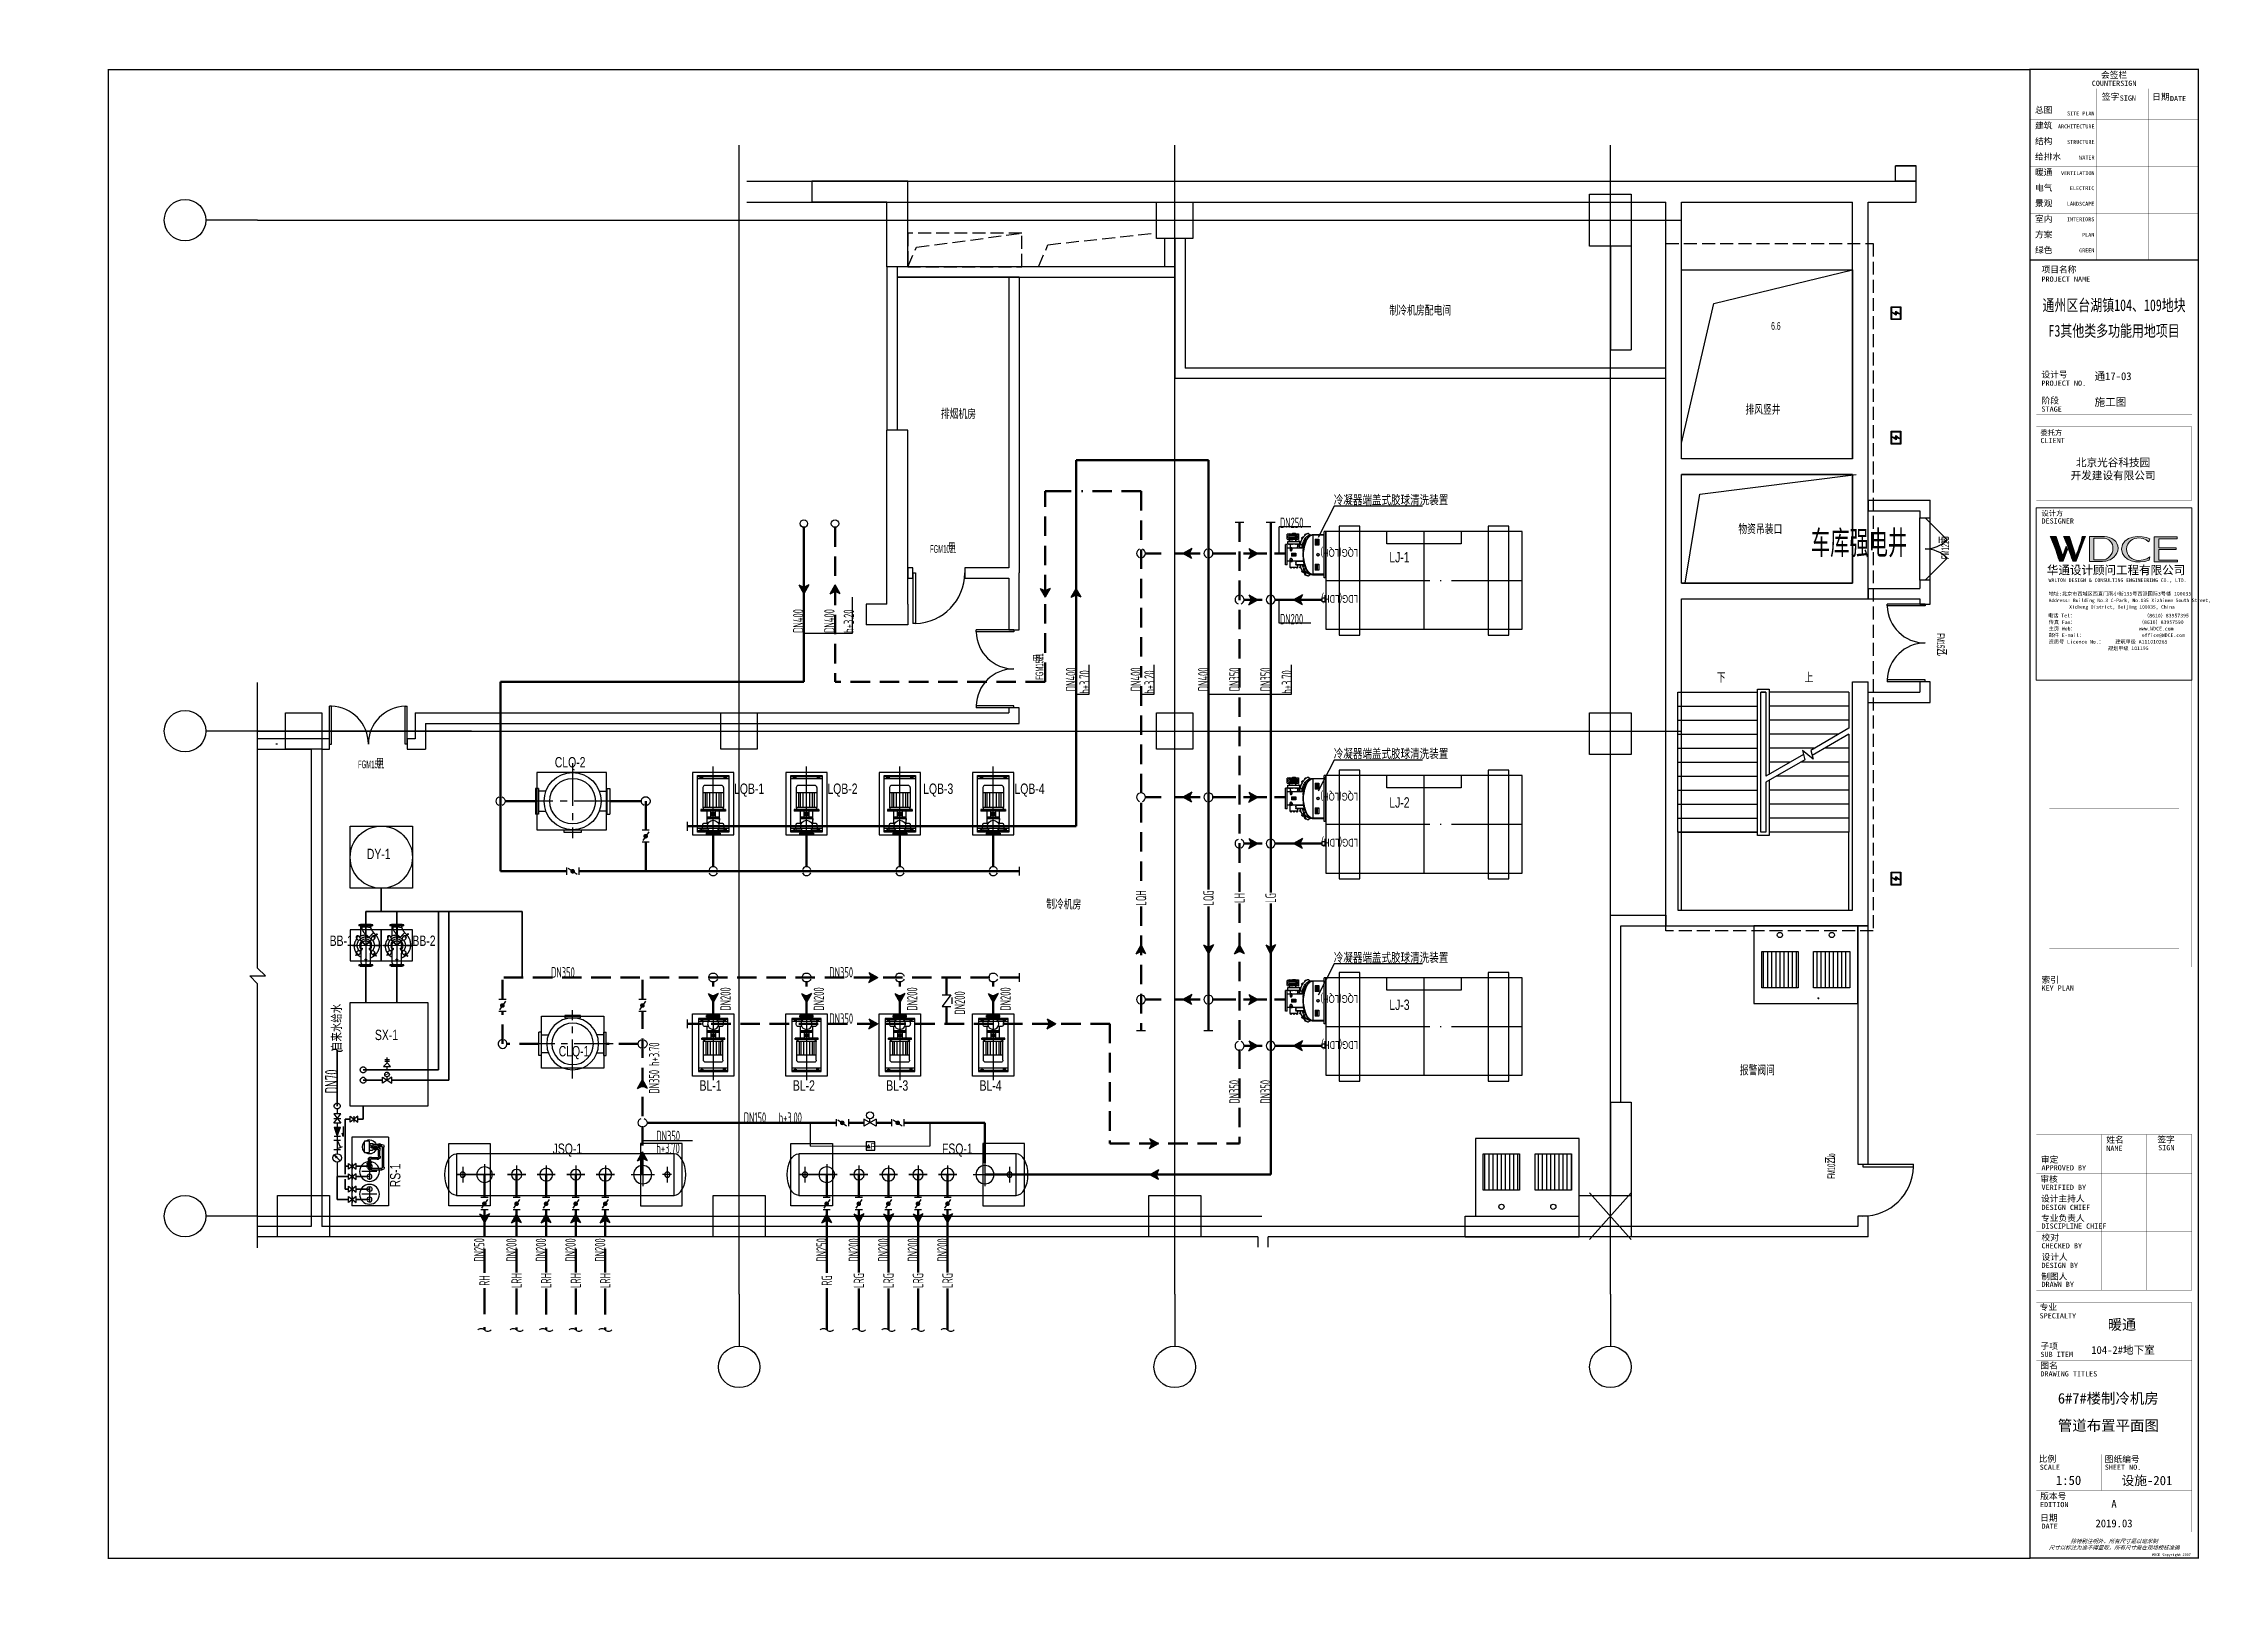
# Model space of a CAD drawing. Extents: x -253824 to 107923, y -224968 to 180578.
# Drawn here: x -211774 to -169721, y 57774 to 87477 of the extents above; entities that cross this region are included whole.
import ezdxf
from ezdxf.enums import TextEntityAlignment as Align

# ---------------------------------------------------------------- set-up
doc = ezdxf.new("R2010")
doc.units = 0
doc.header["$LTSCALE"] = 1000
doc.header["$MEASUREMENT"] = 0
for name, pattern in [('ACAD_ISO04W100', [30, 24, -3, 0, -3]), ('CENTER', [2, 1.25, -0.25, 0.25, -0.25]), ('CENTER2', [1.125, 0.75, -0.125, 0.125, -0.125]), ('DASH', [0.35, 0.25, -0.1]), ('DASHED', [0.75, 0.5, -0.25]), ('DOTE', [2.42, 2, -0.2, 0.02, -0.2]), ('HIDDEN', [0.375, 0.25, -0.125])]:
    doc.linetypes.add(name, pattern=pattern)
doc.layers.get('0').update_dxf_attribs({"linetype": 'CONTINUOUS'})
doc.layers.get('Defpoints').update_dxf_attribs({"linetype": 'CONTINUOUS'})
for name, color, linetype in [('$0$PUB_TEXT', 7, 'CONTINUOUS'), ('00-风量计算', 6, 'CONTINUOUS'), ('01-标注_符号', 200, 'CONTINUOUS'), ('02-TEXT_房间', 7, 'CONTINUOUS'), ('02-TEXT_门窗', 151, 'CONTINUOUS'), ('1轮廓实线层', 7, 'CONTINUOUS'), ('3中心线层', 1, 'CENTER'), ('A-E_楼梯', 171, 'CONTINUOUS'), ('A-TECH_结构', 21, 'CONTINUOUS'), ('A_STR-砌块墙', 121, 'CONTINUOUS'), ('A_STR-砼墙', 51, 'CONTINUOUS'), ('A_STR-砼柱', 51, 'CONTINUOUS'), ('AC_CNSB', 4, 'CONTINUOUS'), ('AC_KTSG', 5, 'HIDDEN'), ('ACS_COM', 7, 'CONTINUOUS'), ('ACS_COM_BZ', 3, 'CONTINUOUS'), ('ACS_KT_FM', 3, 'CONTINUOUS'), ('ACS_KT_FM_E', 3, 'CONTINUOUS'), ('AXIS', 3, 'CONTINUOUS'), ('AXIS_TEXT', 7, 'CONTINUOUS'), ('DEVICE', 2, 'CONTINUOUS'), ('DOOR_FIRE', 220, 'CONTINUOUS'), ('DOOR_FIRE_TEXT', 7, 'CONTINUOUS'), ('DOTE', 1, 'CONTINUOUS'), ('HCTCS', 1, 'CONTINUOUS'), ('M-人防 轮廓', 241, 'CONTINUOUS'), ('WALL', 9, 'CONTINUOUS'), ('交流充电桩', 62, 'CONTINUOUS'), ('字', 7, 'CONTINUOUS'), ('建筑图名', 5, 'CONTINUOUS'), ('改造', 7, 'CONTINUOUS'), ('集水坑&', 6, 'CONTINUOUS')]:
    doc.layers.add(name, color=color, linetype=linetype)
for name, color, linetype, lineweight in [('00AC-空调设备-131', 131, 'CONTINUOUS', 18), ('4', 1, 'CENTER', 18), ('ACS_KT_LG', 3, 'CONTINUOUS', 50), ('ACS_KT_LH', 2, 'DASHED', 50), ('ACS_KT_QG', 4, 'CONTINUOUS', 50), ('ACS_KT_QH', 4, 'DASHED', 50), ('ACS_KT_RG', 6, 'CONTINUOUS', 50), ('ACS_KT_RH', 6, 'DASHED', 50)]:
    doc.layers.add(name, color=color, linetype=linetype, lineweight=lineweight)
doc.layers.add('04-不打印_辅助线', color=165, linetype='CONTINUOUS', plot=False)
doc.styles.add('$0$华文细黑', font='STXIHEI.TTF', dxfattribs={"height": 10})
doc.styles.add('_TCH_DIM', font='SIMPLEX', dxfattribs={"bigfont": 'GBCBIG'})
doc.styles.add('_TCH_SPACE', font='ros.shx', dxfattribs={"width": 0.75, "height": 5, "bigfont": 'jd.shx'})
doc.styles.add('_TCH_WINDOW', font='ros.shx', dxfattribs={"width": 0.65, "height": 3.5, "bigfont": 'jd.shx'})
doc.styles.add('COMPLEX', font='COMPLEX')
doc.styles.add('HZ1', font='hztxt_e.shx', dxfattribs={"width": 0.7, "bigfont": 'hztxt.shx'})
doc.styles.add('HZF', font='ros.shx', dxfattribs={"width": 0.75, "bigfont": 'jd.shx'})
doc.styles.get("Standard").update_dxf_attribs({"font": 'ros.shx', "width": 0.75, "bigfont": 'jd.shx'})
doc.styles.add('华文细黑', font='STXIHEI.TTF', dxfattribs={"height": 10})
doc.styles.add('图签信息$0$hwxh', font='STXIHEI.TTF')
doc.styles.add('图签信息$0$华文细黑', font='STXIHEI.TTF', dxfattribs={"height": 10})
doc.styles.add('等高', font='ros1.shx', dxfattribs={"width": 0.7, "bigfont": 'jd.shx'})

msp = doc.modelspace()

# ---------------------------------------------------------------- texts
at = {"layer": '$0$PUB_TEXT', "style": '$0$华文细黑'}
for s, p in [('6#7#楼制冷机房', (-172932, 61259)), ('管道布置平面图', (-172932, 60736))]:
    msp.add_text(s, height=203.9, dxfattribs=at).set_placement(p)
at = {"layer": 'ACS_COM_BZ', "style": '等高', "width": 0.7}
for s, height, rotation, p in [('DN250', 200, 0, (-187935, 78140)), ('DN400', 200, 90, (-197122, 76118)), ('DN400', 200, 90, (-196522, 76118)), ('h+3.20', 200, 90, (-196146, 76118)), ('DN200', 200, 0, (-187935, 76284)), ('DN400', 200, 90, (-191862, 74992)), ('h+3.70', 200, 90, (-191599, 74943)), ('DN400', 200, 90, (-190612, 74992)), ('h+3.20', 200, 90, (-190349, 74943)), ('DN400', 200, 90, (-189312, 74992)), ('DN350', 200, 90, (-188712, 74992)), ('DN350', 200, 90, (-188112, 74992)), ('h+3.70', 200, 90, (-187699, 74943)), ('DN350', 200, 0, (-201988, 69473)), ('DN350', 200, 0, (-196622, 69473)), ('DN200', 200, 90, (-198524, 68834)), ('DN200', 200, 90, (-196724, 68834)), ('DN200', 200, 90, (-194924, 68834)), ('DN200', 200, 90, (-194006, 68758)), ('DN200', 200, 90, (-193124, 68834)), ('DN350', 200, 0, (-196622, 68582)), ('DN350 h+3.70', 200, 90, (-199901, 67235)), ('DN70', 250, 90, (-206097, 67238)), ('DN350', 200, 90, (-188712, 67041)), ('DN350', 200, 90, (-188112, 67041)), ('DN150', 200, 0, (-198274, 66673)), ('h+3.00', 200, 0, (-197602, 66673)), ('DN350', 200, 0, (-199959, 66319)), ('h+3.70', 200, 0, (-199959, 66083)), ('DN250', 200, 90, (-203273, 63995)), ('DN200', 200, 90, (-202653, 63995)), ('DN200', 200, 90, (-202083, 63995)), ('DN200', 200, 90, (-201513, 63995)), ('DN200', 200, 90, (-200943, 63995)), ('DN250', 200, 90, (-196672, 63995)), ('DN200', 200, 90, (-196052, 63995)), ('DN200', 200, 90, (-195482, 63995)), ('DN200', 200, 90, (-194912, 63995)), ('DN200', 200, 90, (-194342, 63995))]:
    msp.add_text(s, height=height, rotation=rotation, dxfattribs=at).set_placement(p)
for s, p in [('LQH', (-190612, 71007)), ('LQG', (-189312, 71007)), ('LH', (-188712, 71007)), ('LG', (-188112, 71007)), ('自来水给水', (-206119, 68512)), ('RH', (-203273, 63632)), ('LRH', (-202653, 63632)), ('LRH', (-202083, 63632)), ('LRH', (-201513, 63632)), ('LRH', (-200943, 63632)), ('RG', (-196672, 63632)), ('LRG', (-196052, 63632)), ('LRG', (-195482, 63632)), ('LRG', (-194912, 63632)), ('LRG', (-194342, 63632))]:
    msp.add_text(s, height=200, rotation=90, dxfattribs=at).set_placement(p, align=Align.MIDDLE_CENTER)
at = {"layer": 'HCTCS', "style": 'HZ1', "width": 0.8}
for p in [(-186895, 78577), (-186895, 73685), (-186895, 69754)]:
    msp.add_text('冷凝器端盖式胶球清洗装置', height=200, rotation=360, dxfattribs=at).set_placement(p)
at = {"layer": '字', "style": '华文细黑'}
for s, height, p in [('104-2#地下室', 150, (-172289, 62217)), ('1:50', 180, (-172971, 59691)), ('设施-201', 180, (-171705, 59687))]:
    msp.add_text(s, height=height, dxfattribs=at).set_placement(p)
at = {"layer": '建筑图名', "style": '华文细黑'}
msp.add_text('暖通', height=200, dxfattribs=at).set_placement((-171969, 62683))
at = {"layer": '改造', "color": 6, "style": 'HZF', "width": 0.75}
for s, height, p in [('制冷机房配电间', 175, (-185824, 82236)), ('LJ-1', 200, (-185824, 77476)), ('CLQ-2', 200, (-201916, 73524)), ('LQB-1', 200, (-198459, 73013)), ('LQB-2', 200, (-196659, 73013)), ('LQB-3', 200, (-194813, 73013)), ('LQB-4', 200, (-193052, 73013)), ('LJ-2', 200, (-185824, 72748)), ('DY-1', 200, (-205541, 71756)), ('BB-1', 200, (-206258, 70082)), ('BB-2', 200, (-204662, 70082)), ('LJ-3', 200, (-185824, 68848)), ('SX-1', 200, (-205385, 68267)), ('CLQ-1', 200, (-201841, 67953)), ('BL-1', 200, (-199125, 67292)), ('BL-2', 200, (-197325, 67292)), ('BL-3', 200, (-195525, 67292)), ('BL-4', 200, (-193725, 67292)), ('JSQ-1', 200, (-201958, 66073)), ('FSQ-1', 200, (-194450, 66073))]:
    msp.add_text(s, height=height, dxfattribs=at).set_placement(p)
msp.add_text('RS-1', height=200, rotation=90, dxfattribs=at).set_placement((-204894, 65429))

# ---------------------------------------------------------------- blocks, each defined once
blk = doc.blocks.new('图框-A1')
for points, const_width in [([(0, 0), (841, 0), (841, 594), (0, 594)], 0.05), ([(766, 584), (25, 584), (25, 10), (766, 10)], 0.5)]:
    blk.add_lwpolyline(points, close=True, dxfattribs=dict(const_width=const_width))
at = {"const_width": 0.05}
for points in [[(420.5, 594), (420.5, 592)], [(0, 297), (2, 297)], [(841, 297), (839, 297)], [(420.5, 0), (420.5, 2)]]:
    blk.add_lwpolyline(points, dxfattribs=at)
blk = doc.blocks.new('图签信息$0$WDCE Copyright200X')
at = {"const_width": 0.016}
blk.add_lwpolyline([(-10.6, 1.26, 1), (-11.4, 1.26, 1)], format="xyb", close=True, dxfattribs=at)
at = {"style": '图签信息$0$华文细黑'}
for s, p in [('WDCE ', (-11.46, 0.5)), ('     Copyright ', (-3.51, 0.5))]:
    blk.add_text(s, height=1, dxfattribs=at).set_placement(p, align=Align.BOTTOM_RIGHT)
blk.add_text('c', height=0.6, dxfattribs=at).set_placement((-11.04, 1.35), align=Align.MIDDLE_CENTER)
blk.add_attdef('200X', text='', height=1, dxfattribs=at).set_placement((-0.45, 0.5), align=Align.BOTTOM_RIGHT)
blk = doc.blocks.new('图签信息$0$logo2')
h = blk.add_hatch(color=7)
h.paths.add_polyline_path([(19.02, -7.36), (15.84, -7.36), (15.84, -3.97), (18.97, -3.97), (18.97, -4.24), (16.46, -4.24), (16.46, -5.45), (18.81, -5.45), (18.81, -5.69), (16.47, -5.69), (16.47, -7.12), (19.02, -7.12)])
edge = h.paths.add_edge_path()
edge.add_spline(control_points=[(15.26, -4.21), (15.26, -4.21), (15.13, -4.65), (15.13, -4.65), (15.13, -4.65), (14.62, -4.1), (13.73, -4.1), (13.04, -4.1), (12.07, -4.54), (12.08, -5.62), (12.08, -6.49), (12.77, -7.16), (13.73, -7.17), (14.66, -7.17), (15.23, -6.68), (15.23, -6.68), (15.23, -6.68), (15.16, -7.11), (15.16, -7.11), (13.63, -7.7), (11.42, -7.29), (11.41, -5.64), (11.4, -3.72), (14.16, -3.66), (15.26, -4.21)], knot_values=[0, 0, 0, 0, 1, 1, 1, 2, 2, 2, 3, 3, 3, 4, 4, 4, 5, 5, 5, 6, 6, 6, 7, 7, 7, 8, 8, 8, 8], degree=3, periodic=0)
edge = h.paths.add_edge_path(flags=16)
edge.add_spline(control_points=[(10.23, -5.57), (10.23, -5.16), (10.12, -4.83), (9.9, -4.58), (9.63, -4.27), (9.23, -4.12), (8.69, -4.12), (8.69, -4.12), (7.64, -4.12), (7.64, -4.12), (7.64, -4.12), (7.64, -7.1), (7.64, -7.1), (7.64, -7.1), (8.66, -7.1), (8.66, -7.1), (9.13, -7.1), (9.52, -6.93), (9.82, -6.6), (10.09, -6.31), (10.23, -5.96), (10.23, -5.57)], knot_values=[0, 0, 0, 0, 1, 1, 1, 2, 2, 2, 3, 3, 3, 4, 4, 4, 5, 5, 5, 6, 6, 6, 7, 7, 7, 7], degree=3, periodic=0)
edge = h.paths.add_edge_path()
edge.add_spline(control_points=[(10.92, -5.51), (10.92, -5.96), (10.72, -6.37), (10.34, -6.72), (9.92, -7.1), (9.41, -7.29), (8.82, -7.29), (8.82, -7.29), (7.03, -7.29), (7.03, -7.29), (7.03, -7.29), (7.03, -3.92), (7.03, -3.92), (7.03, -3.92), (9.1, -3.92), (9.1, -3.92), (9.59, -3.92), (10.01, -4.06), (10.36, -4.34), (10.73, -4.64), (10.92, -5.03), (10.92, -5.51)], knot_values=[0, 0, 0, 0, 1, 1, 1, 2, 2, 2, 3, 3, 3, 4, 4, 4, 5, 5, 5, 6, 6, 6, 7, 7, 7, 7], degree=3, periodic=0)
at = {"lineweight": 0}
blk.add_lwpolyline([(19.02, -7.36), (15.84, -7.36), (15.84, -3.97), (18.97, -3.97), (18.97, -4.24), (16.46, -4.24), (16.46, -5.45), (18.81, -5.45), (18.81, -5.69), (16.47, -5.69), (16.47, -7.12), (19.02, -7.12), (19.02, -7.36)], dxfattribs=at)
for points, knots in [([(10.92, -5.51), (10.92, -5.96), (10.72, -6.37), (10.34, -6.72), (9.92, -7.1), (9.41, -7.29), (8.82, -7.29), (8.82, -7.29), (7.03, -7.29), (7.03, -7.29), (7.03, -7.29), (7.03, -3.92), (7.03, -3.92), (7.03, -3.92), (9.1, -3.92), (9.1, -3.92), (9.59, -3.92), (10.01, -4.06), (10.36, -4.34), (10.73, -4.64), (10.92, -5.03), (10.92, -5.51)], [0, 0, 0, 0, 1, 1, 1, 2, 2, 2, 3, 3, 3, 4, 4, 4, 5, 5, 5, 6, 6, 6, 7, 7, 7, 7]), ([(10.23, -5.57), (10.23, -5.16), (10.12, -4.83), (9.9, -4.58), (9.63, -4.27), (9.23, -4.12), (8.69, -4.12), (8.69, -4.12), (7.64, -4.12), (7.64, -4.12), (7.64, -4.12), (7.64, -7.1), (7.64, -7.1), (7.64, -7.1), (8.66, -7.1), (8.66, -7.1), (9.13, -7.1), (9.52, -6.93), (9.82, -6.6), (10.09, -6.31), (10.23, -5.96), (10.23, -5.57)], [0, 0, 0, 0, 1, 1, 1, 2, 2, 2, 3, 3, 3, 4, 4, 4, 5, 5, 5, 6, 6, 6, 7, 7, 7, 7]), ([(15.26, -4.21), (15.26, -4.21), (15.13, -4.65), (15.13, -4.65), (15.13, -4.65), (14.62, -4.1), (13.73, -4.1), (13.04, -4.1), (12.07, -4.54), (12.08, -5.62), (12.08, -6.49), (12.77, -7.16), (13.73, -7.17), (14.66, -7.17), (15.23, -6.68), (15.23, -6.68), (15.23, -6.68), (15.16, -7.11), (15.16, -7.11), (13.63, -7.7), (11.42, -7.29), (11.41, -5.64), (11.4, -3.72), (14.16, -3.66), (15.26, -4.21)], [0, 0, 0, 0, 1, 1, 1, 2, 2, 2, 3, 3, 3, 4, 4, 4, 5, 5, 5, 6, 6, 6, 7, 7, 7, 8, 8, 8, 8])]:
    blk.add_open_spline(points, degree=3, knots=knots, dxfattribs=at)
blk = doc.blocks.new('图签信息$0$logo1')
h = blk.add_hatch(color=8)
edge = h.paths.add_edge_path()
edge.add_spline(control_points=[(3.86, -5.21), (3.63, -5.88), (3.39, -6.56), (3.39, -6.56), (3.39, -6.56), (2.5, -3.91), (2.5, -3.91), (2.5, -3.91), (1.8, -3.91), (1.69, -3.91), (2.02, -4.39), (2.95, -7.27), (2.95, -7.27), (2.95, -7.27), (3.44, -7.27), (3.44, -7.27), (3.44, -7.27), (4.03, -5.66), (4.03, -5.66), (4.03, -5.66), (3.86, -5.21), (3.86, -5.21)], knot_values=[0, 0, 0, 0, 1, 1, 1, 2, 2, 2, 3, 3, 3, 4, 4, 4, 5, 5, 5, 6, 6, 6, 7, 7, 7, 7], degree=3, periodic=0)
h = blk.add_hatch(color=7)
edge = h.paths.add_edge_path()
edge.add_spline(control_points=[(6.04, -3.91), (6.09, -4.1), (5.2, -6.56), (5.2, -6.56), (5.2, -6.56), (4.3, -3.91), (4.3, -3.91), (4.3, -3.91), (3.6, -3.91), (3.49, -3.91), (3.82, -4.39), (4.75, -7.27), (4.75, -7.27), (4.75, -7.27), (5.24, -7.27), (5.24, -7.27), (5.24, -7.27), (6.33, -4.3), (6.33, -4.3), (6.33, -4.3), (6.48, -3.91), (6.48, -3.91), (6.48, -3.91), (6.21, -3.91), (6.04, -3.91)], knot_values=[0, 0, 0, 0, 1, 1, 1, 2, 2, 2, 3, 3, 3, 4, 4, 4, 5, 5, 5, 6, 6, 6, 7, 7, 7, 8, 8, 8, 8], degree=3, periodic=0)
at = {"color": 8, "lineweight": 0}
blk.add_open_spline([(3.86, -5.21), (3.63, -5.88), (3.39, -6.56), (3.39, -6.56), (3.39, -6.56), (2.5, -3.91), (2.5, -3.91), (2.5, -3.91), (1.8, -3.91), (1.69, -3.91), (2.02, -4.39), (2.95, -7.27), (2.95, -7.27), (2.95, -7.27), (3.44, -7.27), (3.44, -7.27), (3.44, -7.27), (4.03, -5.66), (4.03, -5.66), (4.03, -5.66), (3.86, -5.21), (3.86, -5.21)], degree=3, knots=[0, 0, 0, 0, 1, 1, 1, 2, 2, 2, 3, 3, 3, 4, 4, 4, 5, 5, 5, 6, 6, 6, 7, 7, 7, 7], dxfattribs=at)
at = {"lineweight": 0}
blk.add_open_spline([(6.04, -3.91), (6.09, -4.1), (5.2, -6.56), (5.2, -6.56), (5.2, -6.56), (4.3, -3.91), (4.3, -3.91), (4.3, -3.91), (3.6, -3.91), (3.49, -3.91), (3.82, -4.39), (4.75, -7.27), (4.75, -7.27), (4.75, -7.27), (5.24, -7.27), (5.24, -7.27), (5.24, -7.27), (6.33, -4.3), (6.33, -4.3), (6.33, -4.3), (6.48, -3.91), (6.48, -3.91), (6.48, -3.91), (6.21, -3.91), (6.04, -3.91)], degree=3, knots=[0, 0, 0, 0, 1, 1, 1, 2, 2, 2, 3, 3, 3, 4, 4, 4, 5, 5, 5, 6, 6, 6, 7, 7, 7, 8, 8, 8, 8], dxfattribs=at)
blk.add_blockref('图签信息$0$logo2', (0, 0))
blk = doc.blocks.new('图签信息$0$时间-logo')
at = {"layer": 'Defpoints', "lineweight": 0}
blk.add_lwpolyline([(0, -23.46), (-21.17, -23.46), (-21.17, 0), (0, 0), (0, -23.46)], dxfattribs=at)
blk.add_blockref('图签信息$0$logo1', (-20.97, 0))
at = {"style": '图签信息$0$hwxh'}
for s, height, p in [('华通设计顾问工程有限公司 ', 1.15, (-19.73, -9.05)), ('WALTON DESIGN & CONSULTING ENGINEERING CO., LTD.', 0.5, (-19.5, -10.1)), ('地址:北京市西城区西直门南小街135号西派国际3号楼 100035', 0.5, (-19.48, -11.94)), ('电话 Tel：                        （8610）83957395 ', 0.5, (-19.56, -14.91)), ('Address: Building No.3 C-Park, No.135 Xizhimen South Street, ', 0.47, (-19.48, -12.83)), ('Xicheng District, Beijing 100035, China ', 0.47, (-16.69, -13.72)), ('传真 Fax：                      （8610）83957590 ', 0.5, (-19.48, -15.8)), ('主页 Web：                      www.WDCE.com ', 0.5, (-19.48, -16.69)), ('邮件 E-mail：                    office@WDCE.com ', 0.5, (-19.48, -17.58)), ('资质号 Licence No.：    建筑甲级 A111010265 ', 0.5, (-19.48, -18.47)), ('   规划甲级 101195', 0.5, (-12.6, -19.36))]:
    blk.add_text(s, height=height, dxfattribs=at).set_placement(p)
blk = doc.blocks.new('图签信息')
at = {"const_width": 0.5}
for points in [[(-65, 574), (-65, 500.5), (0, 500.5), (0, 574)], [(-65, 0), (0, 0), (0, 500.5), (-65, 500.5)]]:
    blk.add_lwpolyline(points, close=True, dxfattribs=at)
at = {"const_width": 0.05}
for points in [[(-65, 566.5), (0, 566.5)], [(-39.14, 566.5), (-39.14, 500.5)], [(-19.1, 566.5), (-19.1, 500.5)], [(-65, 560.5), (0, 560.5)], [(-65, 554.5), (0, 554.5)], [(-65, 548.5), (0, 548.5)], [(-65, 542.5), (0, 542.5)], [(-65, 536.5), (0, 536.5)], [(-65, 530.5), (0, 530.5)], [(-65, 524.5), (0, 524.5)], [(-65, 518.5), (0, 518.5)], [(-65, 512.5), (0, 512.5)], [(-65, 512.5), (0, 512.5)], [(-65, 506.5), (0, 506.5)], [(-65, 500.5), (0, 500.5)], [(-62.5, 450.87), (-2.5, 450.87)], [(-62.5, 440.87), (-2.5, 440.87)], [(-2.5, 407.85), (-2.5, 436.12), (-62.5, 436.12), (-62.5, 407.85)], [(-62.5, 407.85), (-2.5, 407.85)], [(-62.5, 404.92), (-62.5, 227.83)], [(-62.5, 404.92), (-2.5, 404.92)], [(-62.5, 227.83), (-2.5, 227.83), (-2.5, 404.92)], [(-57.5, 338.36), (-7.5, 338.36)], [(-57.5, 288.83), (-7.5, 288.83)], [(-62.5, 227.83), (-2.5, 227.83)], [(-57.5, 234.85), (-7.5, 234.85)], [(-62.5, 217.74), (-2.5, 217.74)], [(-62.5, 103.26), (-2.5, 103.26), (-2.5, 163.26), (-62.5, 163.26), (-62.5, 103.26)], [(-37.5, 163.26), (-37.5, 103.26)], [(-20, 163.26), (-20, 103.26)], [(-62.5, 155.76), (-2.5, 155.76)], [(-62.5, 148.26), (-2.5, 148.26)], [(-62.5, 140.76), (-2.5, 140.76)], [(-62.5, 133.26), (-2.5, 133.26)], [(-62.5, 125.76), (-2.5, 125.76)], [(-62.5, 118.26), (-2.5, 118.26)], [(-62.5, 110.76), (-2.5, 110.76)], [(-62.5, 98.5), (-2.5, 98.5), (-2.5, 10), (-62.5, 10), (-62.5, 98.5)], [(-62.5, 83.5), (-2.5, 83.5)], [(-62.5, 76), (-2.5, 76)], [(-62.5, 40), (-2.5, 40)], [(-37.5, 40), (-37.5, 26)], [(-62.5, 26), (-2.5, 26)], [(-62.5, 18), (-2.5, 18)]]:
    blk.add_lwpolyline(points, dxfattribs=at)
at = {"ltscale": 0.001, "xscale": 2.834689937531525, "yscale": 2.834689937531525, "zscale": 2.834689937531525}
blk.add_blockref('图签信息$0$时间-logo', (-2.5, 404.92), dxfattribs=at)
blk.add_blockref('图签信息$0$WDCE Copyright200X', (-2.5, 0)).add_auto_attribs({'200X': '2007'})
at = {"style": '图签信息$0$华文细黑'}
for s, height, p in [('会签栏', 2.4, (-32.5, 573)), ('COUNTERSIGN', 2, (-32.5, 569.6))]:
    blk.add_text(s, height=height, dxfattribs=at).set_placement(p, align=Align.TOP_CENTER)
for s, height, p in [('签字', 2.4, (-37.22, 564.63)), ('SIGN', 2, (-30.32, 563.88)), ('日期', 2.4, (-17.79, 564.58)), ('DATE', 2, (-10.96, 563.7)), ('总图', 2.4, (-63, 559.5)), ('结构', 2.4, (-63, 547.5)), ('建筑', 2.4, (-63, 553.5)), ('给排水', 2.4, (-63, 541.5)), ('暖通', 2.4, (-63, 535.5)), ('景观', 2.4, (-63, 523.5)), ('电气', 2.4, (-63, 529.5)), ('室内', 2.4, (-63, 517.5)), ('绿色', 2.4, (-63, 505.5)), ('方案', 2.4, (-63, 511.5)), ('项目名称', 2.4, (-60.5, 498)), ('PROJECT NAME', 2, (-60.5, 494.08)), ('设计号', 2.4, (-60.54, 457.48)), ('PROJECT NO.', 2, (-60.5, 453.97)), ('阶段', 2.4, (-60.5, 447.47)), ('STAGE', 2, (-60.5, 443.97)), ('委托方', 2, (-60.9, 434.86)), ('CLIENT', 2, (-60.9, 431.86)), ('设计方', 2, (-60.5, 403.83)), ('DESIGNER', 2, (-60.5, 400.83)), ('KEY PLAN', 2, (-60.5, 220.74)), ('索引', 2.4, (-60.5, 224.14)), ('姓名', 2.4, (-35.5, 162.47)), ('签字', 2.4, (-15.81, 162.57)), ('审定', 2.4, (-60.73, 154.81)), ('APPROVED BY', 2, (-60.5, 151.44)), ('NAME', 2, (-35.5, 158.96)), ('SIGN', 2, (-15.5, 159.2)), ('审核', 2.4, (-60.95, 147.29)), ('VERIFIED BY', 2, (-60.5, 143.91)), ('设计主持人', 2.4, (-60.68, 139.76)), ('DESIGN CHIEF', 2, (-60.5, 136.19)), ('专业负责人', 2.4, (-60.67, 132.26)), ('DISCIPLINE CHIEF', 2, (-60.5, 128.98)), ('校对', 2.4, (-60.5, 124.76)), ('CHECKED BY', 2, (-60.5, 121.37)), ('制图人', 2.4, (-60.61, 109.76)), ('设计人', 2.4, (-60.5, 117.26)), ('DESIGN BY', 2, (-60.5, 113.83)), ('DRAWN BY', 2, (-60.5, 106.5)), ('SPECIALTY', 2, (-61.23, 94.38)), ('专业', 2.4, (-61.23, 97.93)), ('SUB ITEM', 2, (-60.88, 79.5)), ('子项', 2.4, (-60.88, 82.92)), ('图名', 2.4, (-60.91, 75.41)), ('DRAWING TITLES', 2, (-60.91, 72)), ('比例', 2.4, (-61.56, 39.42)), ('SCALE', 2, (-61.19, 36)), ('SHEET NO.', 2, (-36.1, 36)), ('图纸编号', 2.4, (-36.1, 39.32)), ('版本号', 2.4, (-61, 25.03)), ('EDITION', 2, (-61.06, 21.61)), ('日期', 2.4, (-61, 16.68)), ('DATE', 2, (-60.5, 13.26))]:
    blk.add_text(s, height=height, dxfattribs=at).set_placement(p, align=Align.TOP_LEFT)
for s, p in [('SITE PLAN', (-40.06, 557.7)), ('ARCHITECTURE', (-40.06, 552.7)), ('STRUCTURE', (-40.06, 546.7)), ('WATER', (-40.06, 540.7)), ('VENTILATION', (-40.06, 534.7)), ('LANDSCAPE', (-40.14, 522.89)), ('ELECTRIC', (-40.14, 528.89)), ('INTERIORS', (-40.14, 516.89)), ('GREEN', (-40.14, 504.89)), ('PLAN', (-40.14, 510.89))]:
    blk.add_text(s, height=1.5, dxfattribs=at).set_placement(p, align=Align.TOP_RIGHT)
at = {"color": 4, "style": '图签信息$0$华文细黑', "width": 0.75}
for s, p in [('通州区台湖镇104、109地块', (-32.5, 480.78)), ('F3其他类多功能用地项目', (-32.5, 470.91))]:
    blk.add_text(s, height=4.5, dxfattribs=at).set_placement(p, align=Align.CENTER)
at = {"color": 4, "style": '图签信息$0$华文细黑'}
for s, p in [('A', (-32.53, 19.4)), ('2019.03', (-32.53, 11.84))]:
    blk.add_text(s, height=3, dxfattribs=at).set_placement(p, align=Align.CENTER)
at = {"style": '图签信息$0$华文细黑', "oblique": 20}
for s, p in [('尺寸以标注为准不得量取，所有尺寸需在现场校核准确', (-32.5, 4)), ('除特别注明外，所有尺寸是以毫米制', (-32.5, 6.5))]:
    blk.add_text(s, height=1.5, dxfattribs=at).set_placement(p, align=Align.MIDDLE_CENTER)
at = {"color": 4, "ltscale": 0.001, "char_height": 3, "width": 58.4895, "style": '图签信息$0$华文细黑'}
for s, insert, attachment_point in [('通17-03', (-40.06, 455.51), 4), ('施工图', (-40.06, 445.51), 4), ('北京光谷科技园\\P开发建设有限公司', (-32.9, 419.71), 5)]:
    blk.add_mtext(s, dxfattribs=dict(at, insert=insert, attachment_point=attachment_point))
blk = doc.blocks.new('图签-A1')
at = {"color": 2}
blk.add_blockref('图签信息', (0, 0), dxfattribs=at)
blk = doc.blocks.new('saddwqeqwe')
at = {"layer": '交流充电桩'}
h = blk.add_hatch(color=256, dxfattribs=at)
h.dxf.hatch_style = 1
h.paths.add_polyline_path([(86, 90), (147, 176), (128, 104), (164, 95), (103, 9), (122, 81)])
for points in [[(250, 0), (0, 0), (0, 185), (250, 185)], [(240, 10), (10, 10), (10, 175), (240, 175)]]:
    blk.add_lwpolyline(points, close=True, dxfattribs=at)
blk.add_lwpolyline([(86, 90), (147, 176), (128, 104), (164, 95), (103, 9), (122, 81), (86, 90)], dxfattribs=at)
blk = doc.blocks.new('12ddddddj')
at = {"layer": '集水坑&', "linetype": 'Continuous'}
h = blk.add_hatch(dxfattribs=at)
h.set_pattern_fill('ANSI31', color=256, scale=50, angle=135)
h.set_pattern_definition([(180, (350, -250), (-7e-15, -79.375), [])])
h.paths.add_polyline_path([(3014056, 294593), (3014756, 294593), (3014756, 293893), (3014056, 293893)])
h.paths.add_polyline_path([(3014056, 293593), (3014756, 293593), (3014756, 292893), (3014056, 292893)])
for points in [[(3015056, 294743), (3013556, 294743), (3013556, 292743), (3015056, 292743)], [(3014056, 294593), (3014756, 294593), (3014756, 293893), (3014056, 293893)], [(3014056, 293593), (3014756, 293593), (3014756, 292893), (3014056, 292893)]]:
    blk.add_lwpolyline(points, close=True, dxfattribs=at)
for centre in [(3013736, 294243), (3013736, 293243)]:
    blk.add_circle(centre, 50, dxfattribs=at)
blk = doc.blocks.new('_FZHK')
blk.add_lwpolyline([(-0.5, -0.5), (0.5, -0.5), (0.5, 0.5), (-0.5, 0.5)], close=True)
blk = doc.blocks.new('_AXISO')
blk.add_circle((0, 0), 0.5)
at = {"layer": 'AXIS_TEXT', "style": 'COMPLEX', "width": 1.041667}
blk.add_attdef('A', text='', height=0.56, dxfattribs=at).set_placement((-0.25, -0.28), (0.25, -0.28), align=Align.FIT)
blk = doc.blocks.new('l')
at = {"layer": '01-标注_符号', "elevation": 0}
for points in [[(10500, 10235, 0, 0, 0), (10500, 6650, 0, 0, 0), (12200, 6650, 0, 0, 0), (12200, 8600, 40, 0, 0), (12200, 8750, 0, 0, 0)], [(12200, 10235, 0, 0, 0), (12200, 9170, 40, 0, 0), (12200, 9020, 0, 0, 0)]]:
    blk.add_lwpolyline(points, format="xyseb", dxfattribs=at)
at = {"layer": '01-标注_符号', "const_width": 20}
blk.add_lwpolyline([(12417, 4208, 1), (12406, 4192, 1)], format="xyb", close=True, dxfattribs=at)
at = {"layer": '04-不打印_辅助线'}
for p, q in [((8800, -450), (8000, 450)), ((8800, 450), (8000, -450))]:
    blk.add_line(p, q, dxfattribs=at)
at = {"layer": 'A-E_楼梯'}
for p, q in [((9700, 7400), (9700, 10100)), ((9700, 10100), (11240, 10100)), ((11240, 10160), (11460, 10160)), ((11240, 7340), (11240, 10160)), ((11300, 7400), (11300, 10100)), ((11300, 10100), (11400, 10100)), ((11300, 7400), (11300, 10100)), ((11400, 10100), (11300, 10100)), ((11400, 10100), (11400, 8481)), ((11400, 10100), (11400, 8481)), ((11460, 10160), (11460, 8515)), ((13000, 10100), (11460, 10100)), ((13000, 10100), (13000, 9405)), ((9700, 9830), (11240, 9830)), ((13000, 9830), (11460, 9830)), ((9700, 9560), (11240, 9560)), ((9700, 9290), (11240, 9290)), ((13000, 9560), (11460, 9560)), ((12801, 9290), (11460, 9290)), ((13000, 9405), (12264, 8980)), ((13000, 9289), (12291, 8880)), ((13000, 9289), (13000, 7400)), ((9700, 9020), (11240, 9020)), ((12126, 8900), (11400, 8481)), ((12334, 9020), (11460, 9020)), ((12311, 8808), (12105, 8980)), ((12105, 8980), (12153, 8800)), ((12264, 8980), (12311, 8808)), ((13000, 9020), (12534, 9020)), ((9700, 8750), (11240, 8750)), ((9700, 8480), (11240, 8480)), ((12153, 8800), (11400, 8365)), ((11866, 8750), (11460, 8750)), ((13000, 8480), (11598, 8480)), ((13000, 8750), (12066, 8750)), ((9700, 8210), (11240, 8210)), ((11400, 8365), (11400, 7400)), ((11400, 8365), (11400, 7400)), ((11460, 8400), (11460, 7340)), ((13000, 8210), (11460, 8210)), ((9700, 7940), (11240, 7940)), ((9700, 7670), (11240, 7670)), ((13000, 7940), (11460, 7940)), ((13000, 7670), (11460, 7670)), ((9700, 7400), (11240, 7400)), ((9700, 7400), (9700, 5900)), ((11240, 7400), (9700, 7400)), ((11460, 7340), (11240, 7340)), ((11400, 7400), (11300, 7400)), ((11400, 7400), (11300, 7400)), ((13000, 7400), (11460, 7400)), ((13000, 7400), (11460, 7400)), ((13000, 5900), (13000, 7400)), ((9700, 5900), (13000, 5900))]:
    blk.add_line(p, q, dxfattribs=at)
at = {"layer": 'A-TECH_结构', "linetype": 'DASH'}
for points in [[(-5150, 18300), (-4982, 18677), (-2950, 18950)], [(-2625, 18300), (-2444, 18728), (-400, 18950)]]:
    blk.add_lwpolyline(points, dxfattribs=at)
blk.add_lwpolyline([(-5150, 18300), (-2950, 18300), (-2950, 18950), (-5150, 18950)], close=True, dxfattribs=at)
at = {"layer": 'A-TECH_结构'}
for points in [[(9771, 18244), (13071, 18244), (13070, 14600), (9770, 14600)], [(9770, 14300), (13070, 14300), (13070, 12200), (9770, 12200)]]:
    blk.add_lwpolyline(points, close=True, dxfattribs=at)
for points in [[(9770, 14900), (10398, 17595), (13071, 18244)], [(9770, 14300), (13070, 14300), (13070, 12200), (9770, 12200), (9770, 14300)], [(9840, 12200), (10127, 13919), (13140, 14300)]]:
    blk.add_lwpolyline(points, dxfattribs=at)
at = {"layer": 'A_STR-砌块墙'}
for p, q in [((-200, 18850), (-200, 18300)), ((-5550, 18300), (-5550, 15150)), ((-5350, 18300), (-5550, 18300)), ((-5350, 18300), (-5350, 15150)), ((0, 18300), (-5350, 18300)), ((-5350, 18300), (-5350, 18100)), ((-3000, 18100), (-5350, 18100)), ((-5350, 18100), (0, 18100)), ((-3200, 18100), (-3200, 12500)), ((-3000, 18100), (-3000, 12400)), ((-5350, 15150), (-5550, 15150)), ((13370, 13800), (14570, 13800)), ((13370, 13800), (13370, 13600)), ((13370, 13600), (14370, 13600)), ((14370, 13600), (14370, 13462)), ((14370, 13462), (14570, 13462)), ((14570, 13462), (14570, 13800)), ((-5050, 12500), (-5150, 12500)), ((-5150, 12500), (-5150, 12300)), ((-5150, 12300), (-5050, 12300)), ((-5050, 12300), (-5050, 12500)), ((-3200, 12500), (-4050, 12500)), ((-4050, 12500), (-4050, 12300)), ((-4050, 12300), (-3200, 12300)), ((-3200, 12300), (-3200, 11300)), ((-3000, 11300), (-3000, 12400)), ((14570, 12262), (14370, 12262)), ((14370, 12262), (14370, 12100)), ((14570, 12000), (14570, 12262)), ((13370, 12100), (14370, 12100)), ((13370, 12100), (13370, 11900)), ((13370, 11900), (14370, 11900)), ((14370, 11900), (14370, 11800)), ((14370, 11800), (14570, 11800)), ((14570, 11800), (14570, 12000)), ((-3200, 11300), (-3000, 11300)), ((13370, 10100), (14370, 10100)), ((14570, 10300), (14370, 10300)), ((14370, 10300), (14370, 10100)), ((14570, 9900), (14570, 10300)), ((-14650, 9700), (-14550, 9700)), ((-14650, 9700), (-14650, 9500)), ((-14550, 9700), (-3200, 9700)), ((-3000, 9800), (-3200, 9800)), ((-3200, 9800), (-3200, 9700)), ((-3000, 9500), (-3000, 9800)), ((13370, 9900), (14570, 9900)), ((-14650, 9500), (-14650, 9200)), ((-14650, 9500), (-14650, 9500)), ((-14450, 9500), (-14450, 9000)), ((-14450, 9500), (-3000, 9500)), ((-16550, 9200), (-17685, 9200)), ((-17685, 9000), (-16650, 9000)), ((-16650, 9000), (-16650, -200)), ((-16300, 9200), (-16550, 9200)), ((-16450, 9000), (-16300, 9000)), ((-16450, 9000), (-16450, -200)), ((-16300, 9000), (-16300, 9200)), ((-14650, 9200), (-14800, 9200)), ((-14800, 9200), (-14800, 9000)), ((-14800, 9000), (-14450, 9000)), ((8400, 2200), (8400, 5800)), ((8400, 5800), (9470, 5800)), ((8600, 2200), (8600, 5600)), ((8600, 5600), (9470, 5600)), ((9470, 5800), (9470, 5600)), ((13170, 5600), (13170, 1000)), ((13370, 5600), (13170, 5600)), ((13370, 1000), (13370, 5600)), ((8400, 2200), (8600, 2200)), ((13170, 1000), (13370, 1000)), ((-16650, -200), (-17685, -200)), ((-16550, -400), (-17685, -400)), ((1600, -400), (-16550, -400)), ((1700, -200), (-16450, -200)), ((1600, -400), (1600, -600)), ((8400, -200), (1700, -200)), ((1800, -600), (1800, -400)), ((8300, -400), (1800, -400)), ((13170, -200), (8400, -200)), ((13370, -400), (8500, -400)), ((13370, 0), (13170, 0)), ((13170, 0), (13170, -200)), ((13370, -400), (13370, 0))]:
    blk.add_line(p, q, dxfattribs=at)
at = {"layer": 'A_STR-砼墙'}
for p, q in [((13900, 19950), (13900, 20250)), ((13900, 20250), (14300, 20250)), ((13900, 19950), (13900, 20250)), ((14300, 20250), (13900, 20250)), ((14300, 19550), (14300, 20250)), ((14300, 19950), (14300, 20250)), ((-8253, 19950), (9620, 19950)), ((-5150, 19950), (-7000, 19950)), ((-7000, 19950), (-7000, 19550)), ((-5150, 18300), (-5150, 19950)), ((9620, 19950), (13220, 19950)), ((13220, 19950), (13900, 19950)), ((14300, 19950), (13900, 19950)), ((13900, 19950), (14300, 19950)), ((-8253, 19550), (9470, 19550)), ((-5550, 19550), (-7000, 19550)), ((-5550, 18300), (-5550, 19550)), ((9470, 14450), (9470, 19550)), ((9770, 14600), (9770, 19550)), ((9770, 19550), (13070, 19550)), ((13070, 14600), (13070, 19550)), ((13370, 14450), (13370, 19550)), ((13370, 19550), (14300, 19550)), ((8400, 18700), (8400, 16700)), ((8800, 18700), (8800, 16700)), ((-5150, 18300), (-5550, 18300)), ((8400, 16700), (8800, 16700)), ((-5550, 11800), (-5550, 15150)), ((-5150, 15150), (-5550, 15150)), ((-5150, 11800), (-5150, 15150)), ((9470, 12050), (9470, 14450)), ((13070, 14600), (9770, 14600)), ((13070, 14300), (9770, 14300)), ((9770, 12200), (9770, 14300)), ((13070, 12200), (13070, 14300)), ((13370, 11900), (13370, 14450)), ((9770, 12200), (13070, 12200)), ((-5550, 11800), (-5950, 11800)), ((-5950, 11800), (-5950, 11400)), ((-5150, 11800), (-5150, 11800)), ((-5150, 11800), (-5150, 11400)), ((9470, 5600), (9470, 12050)), ((9770, 5900), (9770, 11900)), ((9770, 11900), (13370, 11900)), ((-5550, 11400), (-5950, 11400)), ((-5150, 11400), (-5550, 11400)), ((13070, 10000), (13070, 10300)), ((13070, 10300), (13370, 10300)), ((13370, 10000), (13370, 10300)), ((13070, 5900), (13070, 10000)), ((13370, 5600), (13370, 10000)), ((9770, 5900), (13070, 5900)), ((9470, 5600), (13370, 5600)), ((8400, 2200), (8400, 400)), ((8400, 2200), (8800, 2200)), ((8800, 2200), (8800, 400)), ((5600, 0), (7800, 0)), ((5600, -400), (5600, 0)), ((5600, -400), (7800, -400))]:
    blk.add_line(p, q, dxfattribs=at)
at = {"layer": 'ACS_COM_BZ'}
for p, q in [((-17685, 4781), (-17685, 10286)), ((-17685, 4481), (-17835, 4631)), ((-17835, 4631), (-17535, 4631)), ((-17535, 4631), (-17685, 4781)), ((-17685, -608), (-17685, 4481))]:
    blk.add_line(p, q, dxfattribs=at)
at = {"layer": 'AXIS'}
for p, q in [((-17685, 19200), (-18685, 19200)), ((-17685, 9350), (-18685, 9350)), ((-17685, 0), (-18685, 0)), ((-8400, -1506), (-8400, -2506)), ((0, -1506), (0, -2506)), ((8400, -1506), (8400, -2506))]:
    blk.add_line(p, q, dxfattribs=at)
at = {"layer": 'Defpoints'}
for p, q in [((8800, -450), (8000, 450)), ((8800, 450), (8000, -450))]:
    blk.add_line(p, q, dxfattribs=at)
at = {"layer": 'DOOR_FIRE'}
for p, q in [((14370, 12262), (14370, 13462)), ((14470, 13462), (14894, 13037)), ((14570, 12262), (14570, 13462)), ((14470, 12262), (14894, 12686)), ((-5050, 12400), (-5000, 12400)), ((-5050, 12400), (-5050, 11425)), ((-5000, 12400), (-5000, 11425)), ((14470, 11800), (13739, 11800)), ((13739, 11763), (13739, 11800)), ((14470, 11800), (14470, 11763)), ((-5000, 11425), (-5050, 11425)), ((14470, 11763), (13739, 11763)), ((-3100, 11300), (-3831, 11300)), ((-3831, 11262), (-3831, 11300)), ((-3100, 11262), (-3831, 11262)), ((-3100, 11300), (-3100, 11262)), ((14470, 10338), (13739, 10338)), ((13739, 10338), (13739, 10300)), ((14470, 10300), (13739, 10300)), ((14470, 10300), (14470, 10338)), ((-16300, 9100), (-16300, 9831)), ((-16262, 9831), (-16300, 9831)), ((-16262, 9100), (-16262, 9831)), ((-14837, 9100), (-14837, 9831)), ((-14837, 9831), (-14800, 9831)), ((-14800, 9100), (-14800, 9831)), ((-3100, 9837), (-3831, 9837)), ((-3831, 9837), (-3831, 9800)), ((-3100, 9800), (-3831, 9800)), ((-3100, 9800), (-3100, 9837)), ((-17300, 9100), (-17337, 9100)), ((-16300, 9100), (-16262, 9100)), ((-14800, 9100), (-14837, 9100)), ((13270, 1000), (13270, 950)), ((13270, 1000), (14245, 1000)), ((13270, 950), (14245, 950)), ((14245, 950), (14245, 1000))]:
    blk.add_line(p, q, dxfattribs=at)
for centre, radius, start, end in [((14470, 13462), 600, 270, 315), ((14470, 12262), 600, 45, 90), ((-5025, 12400), 975, 271.4693, 0), ((14470, 11781), 731, 181.4693, 270), ((-3100, 11281), 731, 181.4693, 270), ((14470, 10319), 731, 90, 178.5307), ((-3100, 9819), 731, 90, 178.5308), ((-16281, 9100), 731, 0, 88.5307), ((-14819, 9100), 731, 91.4693, 180), ((13270, 975), 975, 270, 358.5307)]:
    blk.add_arc(centre, radius, start, end, dxfattribs=at)
at = {"layer": 'DOTE'}
for p, q in [((-8400, -1506), (-8400, 20645)), ((0, -1506), (0, 20645)), ((8400, -1506), (8400, 20645)), ((-17685, 19200), (9770, 19200)), ((-17685, 9350), (9770, 9350)), ((-17685, 0), (1678, 0))]:
    blk.add_line(p, q, dxfattribs=at)
at = {"layer": 'M-人防 轮廓', "color": 6, "linetype": 'DASH'}
blk.add_lwpolyline([(13470, 5500), (9470, 5500), (9470, 18750), (13470, 18750)], close=True, dxfattribs=at)
at = {"layer": 'A_STR-砼柱', "extrusion": (0, 0, -1), "rotation": 270}
for p, xscale, yscale, zscale in [((0, 19200), 699.9999999999127, 699.9999999999127, -699.9999999999127), ((-8400, 19200), 1000.000000000073, 800.0000000005239, -800.0000000005236), ((16800, 9350), 700.0000000003783, 700.0000000003783, -700.0000000003747), ((8400, 9350), 700.0000000001455, 700.0000000001455, -700.0000000001455), ((0, 9350), 700.0000000000509, 700.0000000000509, -700.0000000000491), ((-8400, 9300), 800.0000000048749, 800.0000000048749, -800.0000000048749), ((16800, 0), 799.9999999996289, 999.9999999999054, -999.9999999999054), ((8400, 0), 800.0000000001819, 999.9999999999854, -999.9999999999854), ((0, 0), 799.9999999999127, 999.9999999999709, -999.9999999999736)]:
    blk.add_blockref('_FZHK', p, dxfattribs=dict(at, xscale=xscale, yscale=yscale, zscale=zscale))
at = {"layer": 'A_STR-砼柱', "extrusion": (0, 0, -1), "xscale": 1000, "yscale": 800.0000000000146, "zscale": -800.0000000000122}
blk.add_blockref('_FZHK', (-8300, 0), dxfattribs=at)
at = {"layer": 'AXIS', "xscale": 800, "yscale": 800, "zscale": 800, "rotation": 270}
for p in [(-19085, 19200), (-19085, 9350), (-19085, 0)]:
    blk.add_blockref('_AXISO', p, dxfattribs=at)
at = {"layer": 'AXIS', "xscale": 800, "yscale": 800, "zscale": 800}
for p in [(-8400, -2906), (0, -2906), (8400, -2906)]:
    blk.add_blockref('_AXISO', p, dxfattribs=at)
at = {"layer": '交流充电桩', "rotation": 90}
for p in [(14000, 17283), (14000, 14883), (14000, 6383)]:
    blk.add_blockref('saddwqeqwe', p, dxfattribs=at)
at = {"layer": '集水坑&', "color": 1, "linetype": 'Continuous'}
for p, rotation in [((-281573, 3019156), 270), ((300543, -3013556), 90.00000220613772)]:
    blk.add_blockref('12ddddddj', p, dxfattribs=dict(at, rotation=rotation))
at = {"layer": '01-标注_符号', "color": 7, "style": '_TCH_DIM'}
for s, p in [('下', (10453, 10287)), ('上', (12148, 10287))]:
    blk.add_text(s, height=169, dxfattribs=at).set_placement(p)
at = {"layer": '02-TEXT_房间', "color": 6, "style": '_TCH_SPACE', "width": 0.75}
for s, p in [('排烟机房', (-4511, 15374)), ('制冷机房', (-2481, 5921))]:
    blk.add_text(s, height=173.6, rotation=359.1019, dxfattribs=at).set_placement(p)
at = {"layer": '02-TEXT_房间', "style": '_TCH_SPACE', "width": 0.75}
blk.add_text('排风竖井', height=173.6, rotation=0, dxfattribs=at).set_placement((11004, 15453, 0))
blk.add_text('物资吊装口', height=173.6, dxfattribs=at).set_placement((10869, 13149, 0))
at = {"layer": '02-TEXT_房间', "color": 1, "style": '_TCH_SPACE', "width": 0.75}
blk.add_text('车库强电井', height=520.9, dxfattribs=at).set_placement((12268, 12704))
at = {"layer": '02-TEXT_房间', "color": 3, "style": '_TCH_SPACE', "width": 0.75}
blk.add_text('报警阀间', height=173.6, dxfattribs=at).set_placement((10896, 2717))
at = {"layer": '02-TEXT_门窗', "style": '_TCH_WINDOW'}
for s, height, width, p in [('丙', 174, 0.65, (14932, 12965)), ('FM1220', 148.8, 0.458824, (14932, 12668))]:
    blk.add_text(s, height=height, rotation=90, dxfattribs=dict(at, width=width)).set_placement(p)
at = {"layer": '04-不打印_辅助线', "style": '_TCH_SPACE', "width": 0.529412}
blk.add_text('6.6', height=148.7, rotation=0, dxfattribs=at).set_placement((11500, 17088))
at = {"layer": 'DOOR_FIRE_TEXT', "style": '_TCH_WINDOW'}
for s, height, width, p in [('FGM1021', 148.8, 0.458824, (-4719, 12788)), ('甲', 174, 0.65, (-4370, 12788)), ('FGM1521', 148.8, 0.458824, (-15748, 8635)), ('甲', 174, 0.65, (-15399, 8635))]:
    blk.add_text(s, height=height, dxfattribs=dict(at, width=width)).set_placement(p)
for s, height, rotation, width, p in [('FM1521', 148.8, 270, 0.458824, (14696, 11238)), ('甲', 174, 90, 0.65, (-2535, 10688)), ('FGM1521', 148.8, 90, 0.458824, (-2535, 10340)), ('乙', 174, 270, 0.65, (14696, 10941)), ('乙', 174, 90, 0.65, (12735, 1018)), ('b', 149, 90, 0.458824, (12735, 1145)), ('FM1021', 148.8, 90, 0.458824, (12735, 721))]:
    blk.add_text(s, height=height, rotation=rotation, dxfattribs=dict(at, width=width)).set_placement(p)
blk = doc.blocks.new('beng')
at = {"layer": 'DEVICE', "color": 7, "linetype": 'CENTER', "ltscale": 500}
blk.add_line((-241, 0), (1293, 0), dxfattribs=at)
at = {"layer": 'DEVICE', "color": 7}
for p, q in [((0, -134), (0, 134)), ((65, -300), (65, 300)), ((65, 229), (105, 229)), ((85, 259), (85, 194)), ((105, -300), (105, 300)), ((294, -122), (294, 122)), ((310, -122), (310, 122)), ((326, -122), (326, 122)), ((326, 47), (439, 47)), ((358, -47), (358, 47)), ((358, 22), (408, 22)), ((408, -47), (408, 47)), ((455, -234), (455, 234)), ((512, -198), (512, 198)), ((512, 150), (789, 150)), ((512, 115), (789, 115)), ((512, 62), (789, 62)), ((789, -198), (789, 198)), ((1054, -300), (1054, 300)), ((1055, 229), (1095, 229)), ((1075, 259), (1075, 194)), ((1095, -300), (1095, 300)), ((65, -229), (105, -229)), ((85, -259), (85, -194)), ((326, -47), (439, -47)), ((358, -22), (408, -22)), ((512, -62), (789, -62)), ((512, -115), (789, -115)), ((512, -150), (789, -150)), ((1054, -229), (1095, -229)), ((1075, -259), (1075, -194))]:
    blk.add_line(p, q, dxfattribs=at)
blk.add_lwpolyline([(40, 300), (1120, 300), (1120, -300), (40, -300)], close=True, dxfattribs=at)
for centre in [(85, 229), (1075, 229), (85, -229), (1075, -229)]:
    blk.add_circle(centre, 8.14, dxfattribs=at)
at = {"layer": 'WALL', "ltscale": 0.2}
for p, q in [((16, 134), (-16, 134)), ((-16, -134), (-16, 134)), ((16, -134), (16, 134)), ((89, 96), (16, 96)), ((95, 100), (95, 185)), ((205, 100), (205, 185)), ((439, 122), (205, 122)), ((296, 122), (264, 122)), ((471, 234), (439, 234)), ((439, -234), (439, 234)), ((471, -234), (471, 234)), ((471, -142), (471, 142)), ((889, 198), (512, 198)), ((930, -157), (930, 157)), ((16, -134), (-16, -134)), ((16, -134), (3, -134)), ((89, -96), (16, -96)), ((95, -185), (95, -100)), ((205, -185), (205, -100)), ((206, -122), (439, -122)), ((296, -122), (264, -122)), ((296, -122), (283, -122)), ((471, -234), (439, -234)), ((471, -234), (458, -234)), ((889, -198), (512, -198))]:
    blk.add_line(p, q, dxfattribs=at)
blk.add_circle((150, 0), 114, dxfattribs=at)
for centre, radius, start, end in [((150, 144), 68.9, 36.4877, 143.5123), ((512, 157), 40.7, 90, 180), ((889, 157), 40.7, 0, 90), ((150, -144), 68.9, 216.4877, 323.5123), ((512, -157), 40.7, 180, 270), ((889, -157), 40.7, 270, 0)]:
    blk.add_arc(centre, radius, start, end, dxfattribs=at)
blk = doc.blocks.new('A$C10EC794D')
at = {"color": 1, "linetype": 'Continuous'}
for p, q in [((-32, -383), (-32, 383)), ((0, 383), (-32, 383)), ((0, -383), (0, 383)), ((-671, -170), (-671, 170)), ((-645, 170), (-671, 170)), ((-645, -170), (-645, 170)), ((-596, 110), (-645, 110)), ((-607, 345), (-643, 339)), ((-643, 256), (-643, 339)), ((-643, 256), (-607, 250)), ((-631, 178), (-631, 220)), ((-631, 220), (-431, 220)), ((-631, 178), (-431, 178)), ((-610, 332), (-625, 318)), ((-625, 277), (-625, 318)), ((-625, 277), (-610, 262)), ((-619, 220), (-619, 228)), ((-619, 228), (-600, 228)), ((-619, 172), (-619, 178)), ((-619, 172), (-600, 172)), ((-614, 228), (-614, 220)), ((-614, 178), (-614, 172)), ((-610, 332), (-490, 332)), ((-490, 262), (-610, 262)), ((-607, 345), (-455, 345)), ((-455, 250), (-607, 250)), ((-605, 228), (-605, 220)), ((-605, 178), (-605, 172)), ((-600, 220), (-600, 250)), ((-600, 228), (-600, 220)), ((-600, 178), (-600, 172)), ((-596, 178), (-596, 77)), ((-588, 120), (-596, 111)), ((-596, 111), (-588, 101)), ((-588, 94), (-596, 104)), ((-595, 312), (-495, 312)), ((-495, 282), (-595, 282)), ((-588, 120), (-572, 120)), ((-588, 101), (-588, 94)), ((-572, 101), (-588, 101)), ((-588, 94), (-572, 94)), ((-572, 228), (-572, 220)), ((-572, 228), (-555, 228)), ((-572, 178), (-572, 172)), ((-572, 172), (-555, 172)), ((-564, 111), (-572, 120)), ((-572, 101), (-564, 111)), ((-572, 94), (-564, 104)), ((-572, 94), (-572, 101)), ((-571, 25), (-571, -25)), ((-571, 25), (-501, 25)), ((-570, 220), (-570, 228)), ((-570, 172), (-570, 178)), ((-564, 111), (-564, 77)), ((-372, 110), (-564, 110)), ((-561, 228), (-561, 220)), ((-561, 178), (-561, 172)), ((-561, -8), (-561, 8)), ((-561, 8), (-511, 8)), ((-557, 355), (-557, 345)), ((-557, 355), (-505, 355)), ((-555, 228), (-555, 220)), ((-555, 178), (-555, 172)), ((-511, 8), (-511, -8)), ((-506, 228), (-506, 220)), ((-506, 228), (-490, 228)), ((-506, 178), (-506, 172)), ((-506, 172), (-490, 172)), ((-505, 345), (-505, 355)), ((-501, 25), (-501, -25)), ((-500, 228), (-500, 250)), ((-498, 220), (-498, 228)), ((-498, 172), (-498, 178)), ((-475, 318), (-490, 332)), ((-490, 262), (-475, 277)), ((-490, 228), (-490, 220)), ((-490, 228), (-490, 220)), ((-490, 178), (-490, 172)), ((-475, 318), (-475, 277)), ((-466, 144), (-466, 178)), ((-466, 144), (-444, 144)), ((-462, 228), (-462, 220)), ((-462, 228), (-443, 228)), ((-462, 178), (-462, 172)), ((-462, 172), (-443, 172)), ((-461, 228), (-461, 220)), ((-461, 178), (-461, 172)), ((-455, 345), (-455, 250)), ((-455, 228), (-455, 220)), ((-455, 178), (-455, 172)), ((-446, 220), (-446, 228)), ((-446, 172), (-446, 178)), ((-444, 228), (-444, 220)), ((-444, 178), (-444, 172)), ((-444, 157), (-444, 110)), ((-443, 220), (-443, 228)), ((-443, 172), (-443, 178)), ((-439, 162), (-439, 110)), ((-399, 162), (-439, 162)), ((-439, 116), (-426, 116)), ((-399, 112), (-439, 112)), ((-431, 213), (-423, 221)), ((-431, 178), (-431, 220)), ((-420, 206), (-431, 212)), ((-431, 198), (-424, 194)), ((-426, 112), (-426, 120)), ((-426, 120), (-412, 120)), ((-423, 221), (-418, 219)), ((-423, 221), (-417, 218)), ((-422, 120), (-422, 112)), ((-418, 219), (-416, 218)), ((-416, 120), (-416, 112)), ((-412, 120), (-412, 112)), ((-412, 116), (-399, 116)), ((-402, 270), (-401, 280)), ((-402, 270), (-394, 265)), ((-401, 280), (-393, 291)), ((-401, 280), (-389, 273)), ((-399, 162), (-399, 110)), ((-394, 157), (-394, 110)), ((-394, 144), (-366, 144)), ((-381, 284), (-393, 291)), ((-393, 291), (-386, 291)), ((-386, 291), (-379, 287)), ((-386, 171), (-383, 183)), ((-386, 171), (-372, 162)), ((-383, 183), (-378, 188)), ((-376, 178), (-383, 183)), ((-365, 221), (-378, 187)), ((-378, 187), (-372, 165)), ((-372, 165), (-358, 175)), ((-371, 165), (-372, 162)), ((-362, 161), (-372, 165)), ((-372, 162), (-367, 159)), ((-370, 119), (-371, 119)), ((-371, 115), (-371, 115)), ((-368, 137), (-366, 144)), ((-368, 133), (-368, 133)), ((-367, 159), (-364, 162)), ((-366, 144), (-366, 144)), ((-366, 144), (-366, 144)), ((-345, 234), (-365, 221)), ((-353, 250), (-354, 240)), ((-354, 240), (-344, 234)), ((-353, 250), (-344, 261)), ((-353, 250), (-338, 241)), ((-352, 329), (-344, 341)), ((-351, 320), (-352, 329)), ((-352, 329), (-345, 325)), ((-351, 320), (-350, 320)), ((-341, 220), (-345, 234)), ((-345, 234), (-336, 231)), ((-344, 341), (-336, 344)), ((-344, 341), (-333, 334)), ((-344, 261), (-337, 262)), ((-330, 252), (-344, 261)), ((-338, 241), (-339, 232)), ((-330, 252), (-338, 241)), ((-337, 262), (-324, 253)), ((-337, 231), (-335, 231)), ((-327, 338), (-336, 344)), ((-324, 252), (-330, 252)), ((-296, 311), (-303, 299)), ((-302, 291), (-303, 299)), ((-303, 299), (-294, 293)), ((-302, 291), (-298, 288)), ((-296, 311), (-288, 314)), ((-296, 311), (-283, 303)), ((-277, 308), (-288, 314)), ((-282, 346), (-249, 325)), ((-212, -333), (-212, 333)), ((-212, 333), (-32, 333)), ((-32, 325), (-212, 325)), ((-179, 256), (-179, 156)), ((-179, 256), (-119, 256)), ((-119, 162), (-179, 162)), ((-119, 156), (-179, 156)), ((-157, 250), (-157, 171)), ((-157, 250), (-141, 250)), ((-157, 224), (-141, 224)), ((-141, 175), (-157, 175)), ((-157, 171), (-141, 171)), ((-151, 11), (-132, 22)), ((-151, 11), (-151, -11)), ((-132, 17), (-146, 8)), ((-146, -8), (-146, 8)), ((-141, 250), (-141, 171)), ((-132, 22), (-113, 11)), ((-118, 8), (-132, 17)), ((-119, 256), (-119, 156)), ((-118, 8), (-118, -8)), ((-113, -11), (-113, 11)), ((-645, -170), (-671, -170)), ((-599, -110), (-645, -110)), ((-602, -99), (-591, -85)), ((-591, -92), (-602, -106)), ((-602, -106), (-602, -99)), ((-602, -106), (-591, -119)), ((-599, -77), (-599, -95)), ((-596, -212), (-596, -113)), ((-466, -212), (-596, -212)), ((-591, -85), (-591, -92)), ((-591, -85), (-569, -85)), ((-591, -92), (-569, -92)), ((-569, -119), (-591, -119)), ((-588, -220), (-588, -212)), ((-588, -220), (-574, -220)), ((-584, -212), (-584, -220)), ((-577, -220), (-577, -212)), ((-574, -220), (-574, -212)), ((-501, -25), (-571, -25)), ((-569, -92), (-569, -85)), ((-569, -85), (-558, -99)), ((-558, -106), (-569, -92)), ((-569, -119), (-558, -106)), ((-561, -8), (-511, -8)), ((-561, -77), (-561, -95)), ((-374, -110), (-561, -110)), ((-558, -99), (-558, -106)), ((-538, -220), (-538, -212)), ((-538, -220), (-524, -220)), ((-534, -220), (-534, -212)), ((-528, -212), (-528, -220)), ((-524, -220), (-524, -212)), ((-501, -134), (-503, -140)), ((-503, -140), (-501, -140)), ((-502, -167), (-502, -161)), ((-502, -161), (-362, -161)), ((-502, -167), (-360, -167)), ((-501, -129), (-500, -128)), ((-501, -142), (-501, -129)), ((-501, -130), (-501, -133)), ((-501, -130), (-501, -130)), ((-500, -143), (-501, -142)), ((-500, -110), (-500, -161)), ((-500, -110), (-374, -110)), ((-500, -143), (-500, -128)), ((-500, -128), (-500, -128)), ((-500, -143), (-500, -143)), ((-363, -170), (-499, -170)), ((-488, -220), (-488, -212)), ((-488, -220), (-474, -220)), ((-485, -220), (-485, -212)), ((-478, -220), (-478, -212)), ((-474, -212), (-474, -220)), ((-466, -212), (-466, -170)), ((-444, -110), (-444, -110)), ((-439, -110), (-439, -110)), ((-424, -194), (-435, -201)), ((-431, -213), (-435, -201)), ((-431, -213), (-420, -206)), ((-423, -221), (-431, -213)), ((-417, -218), (-423, -221)), ((-418, -219), (-423, -221)), ((-416, -218), (-418, -219)), ((-394, -265), (-402, -270)), ((-401, -280), (-402, -270)), ((-389, -273), (-401, -280)), ((-393, -291), (-401, -280)), ((-399, -110), (-399, -110)), ((-394, -110), (-394, -110)), ((-393, -291), (-381, -284)), ((-386, -291), (-393, -291)), ((-385, -170), (-386, -171)), ((-383, -183), (-386, -171)), ((-379, -287), (-386, -291)), ((-383, -183), (-368, -174)), ((-374, -192), (-383, -183)), ((-365, -243), (-378, -251)), ((-372, -263), (-378, -251)), ((-359, -183), (-374, -192)), ((-374, -192), (-369, -189)), ((-372, -263), (-358, -254)), ((-352, -294), (-372, -263)), ((-369, -170), (-368, -174)), ((-356, -181), (-369, -189)), ((-368, -174), (-359, -183)), ((-362, -246), (-365, -243)), ((-365, -243), (-362, -248)), ((-362, -161), (-362, -161)), ((-336, -230), (-362, -246)), ((-362, -248), (-361, -249)), ((-361, -249), (-358, -254)), ((-361, -249), (-361, -249)), ((-359, -183), (-356, -181)), ((-358, -254), (-349, -269)), ((-356, -181), (-356, -181)), ((-339, -231), (-354, -240)), ((-354, -241), (-354, -240)), ((-339, -285), (-352, -294)), ((-339, -313), (-352, -294)), ((-352, -329), (-351, -320)), ((-345, -325), (-352, -329)), ((-344, -341), (-352, -329)), ((-350, -320), (-351, -320)), ((-349, -269), (-348, -270)), ((-348, -270), (-339, -285)), ((-333, -334), (-344, -341)), ((-336, -344), (-344, -341)), ((-338, -231), (-339, -231)), ((-339, -231), (-339, -232)), ((-339, -285), (-333, -294)), ((-326, -304), (-339, -313)), ((-336, -344), (-327, -338)), ((-333, -294), (-332, -295)), ((-332, -295), (-331, -296)), ((-305, -280), (-331, -297)), ((-331, -296), (-326, -304)), ((-328, -300), (-302, -284)), ((-326, -304), (-328, -300)), ((-302, -291), (-303, -299)), ((-294, -293), (-303, -299)), ((-296, -311), (-303, -299)), ((-298, -288), (-302, -291)), ((-283, -303), (-296, -311)), ((-296, -311), (-288, -314)), ((-288, -314), (-277, -308)), ((-282, -346), (-249, -325)), ((-32, -325), (-212, -325)), ((-212, -333), (-32, -333)), ((-179, -156), (-119, -156)), ((-179, -156), (-179, -256)), ((-179, -162), (-119, -162)), ((-119, -256), (-179, -256)), ((-157, -171), (-141, -171)), ((-157, -250), (-157, -171)), ((-157, -175), (-141, -175)), ((-141, -224), (-157, -224)), ((-157, -250), (-141, -250)), ((-132, -22), (-151, -11)), ((-146, -8), (-132, -17)), ((-141, -250), (-141, -171)), ((-132, -17), (-118, -8)), ((-113, -11), (-132, -22)), ((-119, -156), (-119, -256)), ((0, -383), (-32, -383))]:
    blk.add_line(p, q, dxfattribs=at)
for centre, radius in [((-495, 298), 10), ((-132, 0), 19)]:
    blk.add_circle(centre, radius, dxfattribs=at)
for centre, radius, start, end in [((-595, 298), 15, 90, 270), ((-495, 298), 15, 270, 90), ((-439, 157), 5, 90, 180), ((-439, 108), 5, 90, 156.299), ((-345, 167), 81.9, 180.1848, 183.3537), ((-204, 141), 227, 159.9592, 160.4597), ((-399, 157), 5, 0, 90), ((-399, 108), 5, 23.6322, 90), ((-299, 146), 93.9, 178.3268, 178.9736), ((-307, 146), 86.3, 178.9392, 181.4302), ((-275, 145), 118, 173.8802, 174.0307), ((-147, 116), 288, 144.3621, 147.116), ((268, 0), 651, 175.1578, 180.0073), ((5352, -824), 5799, 170.462, 170.7364), ((-499, -167), 3, 180, 270), ((-504, -133), 2.5, 345.5792, 0), ((-431, -99), 52.8, 191.127, 191.6983), ((-439, -108), 5, 203.701, 210.6364), ((-204, -141), 227, 199.5413, 200.0409), ((-399, -108), 5, 329.3636, 336.299), ((-146, -116), 289, 212.89, 215.6319), ((268, 0), 651, 179.9927, 189.6821), ((-363, -167), 3, 270, 350.7608), ((-109, -93), 293, 210.3411, 211.2334), ((-167, -181), 201, 214.9174, 215.2586)]:
    blk.add_arc(centre, radius, start, end, dxfattribs=at)
for points, knots in [([(-596, 104), (-596, 103), (-596, 101), (-594, 98), (-591, 95), (-589, 94), (-588, 94)], [0, 0, 0, 0, 0.222802, 0.459353, 0.717994, 1, 1, 1, 1]), ([(-596, 77), (-596, 77), (-596, 75), (-594, 72), (-591, 69), (-586, 67), (-582, 66), (-580, 66)], [0, 0, 0, 0, 0.103596, 0.210946, 0.445706, 0.712532, 1, 1, 1, 1]), ([(-588, 94), (-587, 94), (-585, 93), (-582, 92), (-580, 92)], [0, 0, 0, 0, 0.243034, 1, 1, 1, 1]), ([(-580, 92), (-579, 92), (-577, 92), (-574, 93), (-572, 94)], [0, 0, 0, 0, 0.255626, 1, 1, 1, 1]), ([(-580, 66), (-578, 66), (-574, 67), (-569, 69), (-566, 72), (-564, 75), (-564, 77), (-564, 77)], [0, 0, 0, 0, 0.287468, 0.554294, 0.789054, 0.896404, 1, 1, 1, 1]), ([(-572, 94), (-571, 94), (-569, 95), (-566, 98), (-564, 101), (-564, 103), (-564, 104)], [0, 0, 0, 0, 0.282006, 0.540647, 0.777198, 1, 1, 1, 1]), ([(-466, 144), (-466, 144), (-466, 144), (-466, 144), (-466, 144), (-466, 144), (-467, 143), (-467, 143), (-468, 142), (-469, 140), (-470, 139), (-471, 137), (-473, 133), (-475, 129), (-478, 123), (-481, 117), (-482, 112), (-483, 110)], [0, 0, 0, 0, 0.001355, 0.005401, 0.012105, 0.021435, 0.033331, 0.047715, 0.083621, 0.128403, 0.181249, 0.241337, 0.307881, 0.457509, 0.625233, 0.807196, 1, 1, 1, 1]), ([(-444, 115), (-444, 115), (-444, 115), (-443, 116), (-442, 116), (-441, 116), (-440, 116), (-439, 116)], [0, 0, 0, 0, 0.116802, 0.212809, 0.33455, 0.642085, 1, 1, 1, 1]), ([(-424, 192), (-425, 188), (-426, 180), (-427, 171), (-427, 167)], [0, 0, 0, 0, 0.525292, 1, 1, 1, 1]), ([(-417, 216), (-418, 214), (-421, 206), (-423, 198), (-424, 192)], [0, 0, 0, 0, 0.260451, 1, 1, 1, 1]), ([(-389, 273), (-395, 264), (-405, 246), (-413, 228), (-417, 218)], [0, 0, 0, 0, 0.510036, 1, 1, 1, 1]), ([(-394, 115), (-394, 115), (-394, 115), (-395, 116), (-396, 116), (-397, 116), (-398, 116), (-399, 116)], [0, 0, 0, 0, 0.116776, 0.212722, 0.334409, 0.641974, 1, 1, 1, 1]), ([(-393, 149), (-393, 150), (-393, 152), (-393, 155), (-392, 157)], [0, 0, 0, 0, 0.2434, 1, 1, 1, 1]), ([(-392, 157), (-392, 162), (-390, 172), (-385, 194), (-373, 221), (-355, 253), (-337, 278), (-321, 295), (-309, 306), (-297, 315), (-286, 322), (-275, 326), (-265, 329), (-256, 328), (-251, 326), (-249, 325)], [0, 0, 0, 0, 0.0608908, 0.1275467, 0.2738944, 0.4291594, 0.58197, 0.6540036, 0.7214246, 0.7832085, 0.8386113, 0.8872919, 0.9294927, 0.9663273, 0.9956638, 0.9956638, 0.9956638, 0.9956638]), ([(-350, 320), (-356, 315), (-367, 303), (-376, 291), (-381, 284)], [0, 0, 0, 0, 0.484259, 1, 1, 1, 1]), ([(-381, 55), (-381, 55), (-381, 55), (-381, 56), (-380, 57), (-380, 59), (-380, 60), (-380, 62), (-379, 64), (-379, 66), (-379, 68), (-378, 71), (-378, 74), (-377, 77), (-377, 81), (-376, 85), (-375, 90), (-374, 96), (-373, 101), (-373, 106), (-372, 112), (-371, 117), (-370, 122), (-369, 126), (-369, 130), (-368, 134), (-367, 137), (-367, 140), (-367, 142), (-366, 144), (-366, 144), (-366, 145), (-366, 145)], [0, 0, 0, 0, 0.002958, 0.01109, 0.023298, 0.038623, 0.056153, 0.075451, 0.096445, 0.119368, 0.144538, 0.172567, 0.204293, 0.240834, 0.283664, 0.334435, 0.391558, 0.45074, 0.51066, 0.570436, 0.629185, 0.686039, 0.740166, 0.790781, 0.837165, 0.878675, 0.914755, 0.944927, 0.968785, 0.986056, 0.996503, 1, 1, 1, 1]), ([(-375, 0), (-375, 1), (-375, 2), (-375, 4), (-375, 6), (-375, 9), (-375, 12), (-375, 15), (-375, 18), (-375, 22), (-374, 27), (-374, 31), (-374, 36), (-374, 42), (-373, 48), (-373, 53), (-373, 55)], [0, 0, 0, 0, 0.034986, 0.070927, 0.111699, 0.157443, 0.209092, 0.266088, 0.32989, 0.400522, 0.477266, 0.562663, 0.654459, 0.757403, 0.871685, 1, 1, 1, 1]), ([(-373, -55), (-373, -53), (-373, -48), (-374, -42), (-374, -36), (-374, -30), (-374, -25), (-375, -21), (-375, -17), (-375, -13), (-375, -10), (-375, -7), (-375, -4), (-375, -2), (-375, -1), (-375, 0)], [0, 0, 0, 0, 0.132867, 0.251311, 0.358477, 0.453849, 0.541735, 0.622593, 0.695574, 0.761736, 0.820494, 0.873828, 0.92065, 0.962265, 1, 1, 1, 1]), ([(-358, 144), (-360, 135), (-364, 116), (-369, 86), (-372, 66), (-373, 55)], [0, 0, 0, 0, 0.315275, 0.648639, 1, 1, 1, 1]), ([(-373, 55), (-373, 55), (-373, 55), (-373, 55), (-373, 55), (-373, 55)], [0, 0, 0, 0, 0.110919, 0.442776, 1, 1, 1, 1]), ([(-373, 55), (-373, 55), (-373, 55), (-373, 55), (-373, 55), (-373, 55)], [0, 0, 0, 0, 0.110055, 0.440137, 1, 1, 1, 1]), ([(-366, 145), (-363, 158), (-354, 190), (-335, 235), (-310, 277), (-285, 303), (-264, 318), (-247, 327), (-230, 332), (-218, 333), (-212, 333)], [0, 0, 0, 0, 0.119422, 0.295537, 0.471653, 0.647769, 0.735827, 0.823884, 0.911942, 1, 1, 1, 1]), ([(-212, 325), (-217, 325), (-227, 324), (-243, 319), (-259, 312), (-276, 300), (-292, 284), (-307, 264), (-322, 241), (-336, 213), (-348, 180), (-355, 157), (-358, 144)], [0, 0, 0, 0, 0.061246, 0.126052, 0.197588, 0.277873, 0.367976, 0.468719, 0.581043, 0.706046, 0.84501, 1, 1, 1, 1]), ([(-358, 145), (-358, 145), (-358, 145), (-358, 145), (-358, 145), (-358, 145)], [0, 0, 0, 0, 0.55218, 0.887912, 1, 1, 1, 1]), ([(-358, 145), (-358, 145), (-358, 145), (-358, 145), (-358, 145), (-358, 145)], [0, 0, 0, 0, 0.549368, 0.887333, 1, 1, 1, 1]), ([(-332, 335), (-334, 334), (-340, 329), (-346, 324), (-350, 320)], [0, 0, 0, 0, 0.237048, 1, 1, 1, 1]), ([(-282, 346), (-284, 346), (-287, 348), (-292, 349), (-298, 349), (-307, 348), (-318, 344), (-327, 338), (-332, 335)], [0, 0, 0, 0, 0.095622, 0.195163, 0.301814, 0.418044, 0.684537, 1, 1, 1, 1]), ([(-580, -63), (-582, -63), (-587, -64), (-593, -67), (-598, -72), (-599, -76), (-599, -77)], [0, 0, 0, 0, 0.281771, 0.548959, 0.789451, 1, 1, 1, 1]), ([(-561, -77), (-561, -76), (-562, -72), (-567, -67), (-573, -64), (-578, -63), (-580, -63)], [0, 0, 0, 0, 0.210554, 0.451048, 0.718232, 1, 1, 1, 1]), ([(-427, -170), (-427, -171), (-427, -179), (-425, -187), (-424, -192)], [0, 0, 0, 0, 0.233544, 1, 1, 1, 1]), ([(-424, -192), (-424, -194), (-422, -202), (-419, -210), (-417, -216)], [0, 0, 0, 0, 0.239108, 1, 1, 1, 1]), ([(-417, -218), (-413, -228), (-405, -246), (-395, -264), (-389, -273)], [0, 0, 0, 0, 0.489964, 1, 1, 1, 1]), ([(-362, -241), (-369, -229), (-378, -211), (-386, -187), (-389, -176), (-391, -170)], [0, 0, 0, 0, 0.526014, 0.772115, 1, 1, 1, 1]), ([(-381, -284), (-376, -291), (-367, -303), (-356, -315), (-350, -320)], [0, 0, 0, 0, 0.515741, 1, 1, 1, 1]), ([(-374, -110), (-374, -110), (-374, -110), (-374, -110), (-371, -122), (-369, -134), (-366, -145), (-363, -158), (-354, -190), (-335, -235), (-310, -277), (-285, -303), (-264, -318), (-247, -327), (-230, -332), (-218, -333), (-212, -333)], [-0.104557, -0.104557, -0.104557, -0.104557, -0.103123, -0.103123, -0.103123, 0, 0, 0, 0.119422, 0.295537, 0.471653, 0.647769, 0.735827, 0.823884, 0.911942, 1, 1, 1, 1]), ([(-373, -55), (-372, -66), (-369, -86), (-364, -116), (-360, -135), (-358, -145)], [0, 0, 0, 0, 0.351231, 0.686344, 1, 1, 1, 1]), ([(-373, -55), (-373, -55), (-373, -55), (-373, -55), (-373, -55), (-373, -55)], [0, 0, 0, 0, 0.110919, 0.442776, 1, 1, 1, 1]), ([(-373, -55), (-373, -55), (-373, -55), (-373, -55), (-373, -55), (-373, -55)], [0, 0, 0, 0, 0.110055, 0.440137, 1, 1, 1, 1]), ([(-362, -246), (-362, -246), (-362, -247), (-362, -247), (-362, -247), (-362, -248), (-362, -248)], [0, 0, 0, 0, 0.073629, 0.261644, 0.571898, 1, 1, 1, 1]), ([(-361, -249), (-361, -250), (-359, -253), (-355, -260), (-351, -265), (-349, -269)], [0, 0, 0, 0, 0.169341, 0.402013, 1, 1, 1, 1]), ([(-358, -145), (-355, -157), (-348, -180), (-336, -213), (-322, -241), (-307, -264), (-292, -284), (-276, -300), (-259, -312), (-243, -319), (-227, -324), (-217, -325), (-212, -325)], [0, 0, 0, 0, 0.15495, 0.29393, 0.419024, 0.531447, 0.632248, 0.722364, 0.802624, 0.874092, 0.938811, 1, 1, 1, 1]), ([(-358, -145), (-358, -145), (-358, -145), (-358, -145), (-358, -145), (-358, -145)], [0, 0, 0, 0, 0.55218, 0.887912, 1, 1, 1, 1]), ([(-358, -145), (-358, -145), (-358, -145), (-358, -145), (-358, -145), (-358, -145)], [0, 0, 0, 0, 0.549368, 0.887333, 1, 1, 1, 1]), ([(-356, -181), (-356, -185), (-355, -193), (-351, -205), (-346, -218), (-341, -227), (-339, -231)], [0, 0, 0, 0, 0.21059, 0.453261, 0.719872, 1, 1, 1, 1]), ([(-350, -320), (-349, -322), (-343, -327), (-337, -332), (-332, -335)], [0, 0, 0, 0, 0.262645, 1, 1, 1, 1]), ([(-348, -270), (-345, -275), (-340, -283), (-335, -290), (-333, -294)], [0, 0, 0, 0, 0.547369, 1, 1, 1, 1]), ([(-332, -335), (-327, -338), (-318, -344), (-307, -348), (-298, -349), (-292, -349), (-287, -348), (-284, -346), (-282, -346)], [0, 0, 0, 0, 0.315463, 0.581956, 0.698186, 0.804837, 0.904378, 1, 1, 1, 1]), ([(-331, -297), (-330, -297), (-330, -298), (-329, -299), (-329, -299), (-328, -300), (-328, -300), (-328, -300), (-328, -300), (-328, -300)], [0, 0, 0, 0, 0.428801, 0.600022, 0.741267, 0.851255, 0.930549, 0.97955, 1, 1, 1, 1]), ([(-249, -325), (-251, -326), (-255, -328), (-262, -329), (-271, -327), (-280, -324), (-290, -320), (-304, -311), (-314, -302), (-320, -296)], [0.0126718, 0.0126718, 0.0126718, 0.0126718, 0.0851777, 0.1765342, 0.2786825, 0.3944333, 0.5249204, 0.6700878, 1, 1, 1, 1])]:
    blk.add_open_spline(points, degree=3, knots=knots, dxfattribs=at)
blk.add_open_spline([(-358, 145), (-360, 138), (-361, 131), (-363, 124)], degree=3, dxfattribs=at)
blk = doc.blocks.new('LDJ')
at = {"layer": 'ACS_COM_BZ', "color": 8, "linetype": 'DOTE'}
for p, q in [((0, 941), (0, -941)), ((1892, 0), (-1892, 0))]:
    blk.add_line(p, q, dxfattribs=at)
at = {"layer": 'ACS_COM_BZ'}
for p, q in [((1892, 411), (1967, 411)), ((1967, 336), (1892, 336)), ((1967, 411), (1967, 336)), ((-715, -941), (-715, -702)), ((-715, -702), (715, -702)), ((715, -702), (715, -941))]:
    blk.add_line(p, q, dxfattribs=at)
blk.add_lwpolyline([(-1892, -941), (1892, -941), (1892, 941), (-1892, 941), (-1892, -941)], dxfattribs=at)
at = {"layer": 'ACS_COM_BZ', "color": 8}
for points in [[(-1236, -1044), (-1236, 1056), (-1636, 1056), (-1636, -1044), (-1236, -1044)], [(1636, -1044), (1636, 1056), (1236, 1056), (1236, -1044), (1636, -1044)]]:
    blk.add_lwpolyline(points, dxfattribs=at)
at = {"xscale": 1.161764705882352, "yscale": 1.161764705882352, "zscale": 1.161764705882352, "rotation": 180}
blk.add_blockref('A$C10EC794D', (1892, -496), dxfattribs=at)
at = {"layer": '改造', "color": 1, "style": 'HZF', "width": 0.75}
for s, p in [('LDG(LDH)', (1272, 282)), ('LQG(LQH)', (1272, -605))]:
    blk.add_text(s, height=150, dxfattribs=at).set_placement(p)
blk = doc.blocks.new('H-PICPNT-69')
for start, end in [(19.47122, 160.52878), (199.47122, 340.52878)]:
    blk.add_arc((0, 0), 1.43, start, end)
blk = doc.blocks.new('FJS')
at = {"layer": 'AC_CNSB', "ltscale": 0.001}
for p, q in [((0, 0), (0, 800)), ((0, 800), (4195, 800)), ((4195, 800), (4195, 0)), ((4195, 0), (0, 0))]:
    blk.add_line(p, q, dxfattribs=at)
at = {"layer": 'AC_CNSB', "ltscale": 0.001, "extrusion": (0, 0, -1)}
blk.add_ellipse((0, 400), major_axis=(0, 400), ratio=0.5625, start_param=3.141593, end_param=6.283185, dxfattribs=at)
at = {"layer": 'AC_CNSB', "ltscale": 0.001}
blk.add_ellipse((4195, 400), major_axis=(0, 400), ratio=0.5625, start_param=3.141593, end_param=6.283185, dxfattribs=at)
at = {"layer": 'ACS_COM'}
for p, q in [((130, 550), (130, 250)), ((605, 625), (605, 175)), ((1325, 575), (1325, 225)), ((1895, 575), (1895, 225)), ((2465, 575), (2465, 225)), ((3035, 575), (3035, 225)), ((3655, 600), (3655, 200)), ((4075, 550), (4075, 250)), ((47, 400), (224, 400)), ((830, 400), (380, 400)), ((1150, 400), (1500, 400)), ((1500, 400), (1150, 400)), ((1720, 400), (2070, 400)), ((2070, 400), (1720, 400)), ((2640, 400), (2290, 400)), ((2290, 400), (2640, 400)), ((3210, 400), (2860, 400)), ((2860, 400), (3210, 400)), ((4195, 400), (3455, 400)), ((3455, 400), (4195, 400)), ((3992, 400), (4170, 400))]:
    blk.add_line(p, q, dxfattribs=at)
at = {"layer": 'ACS_COM', "color": 8}
for points in [[(-155, 1000), (645, 1000), (645, -200), (-155, -200)], [(4345, 1000), (3545, 1000), (3545, -200), (4345, -200)]]:
    blk.add_lwpolyline(points, close=True, dxfattribs=at)
at = {"layer": 'ACS_COM'}
for centre, radius in [((130, 400), 50), ((605, 400), 175), ((1325, 400), 125), ((1895, 400), 100), ((2465, 400), 125), ((3035, 400), 100), ((3655, 400), 150), ((4075, 400), 50)]:
    blk.add_circle(centre, radius, dxfattribs=at)
blk = doc.blocks.new('H-PICPNT-65')
blk.add_circle((1.425, 0), 1.425)
blk = doc.blocks.new('A$C1A1A00B8')
at = {"layer": '00AC-空调设备-131', "color": 8, "lineweight": -3}
for p, q in [((300, 914), (300, 0)), ((2000, 914), (300, 914)), ((2000, 914), (2000, 0)), ((2000, 0), (300, 0))]:
    blk.add_line(p, q, dxfattribs=at)
at = {"layer": '00AC-空调设备-131', "linetype": 'ACAD_ISO04W100', "lineweight": -3, "ltscale": 3}
for p, q in [((585, 622, 0), (585, 254, 0)), ((1152, 622, 0), (1152, 254, 0)), ((775, 441, 0), (394, 441, 0)), ((1343, 441, 0), (962, 441, 0))]:
    blk.add_line(p, q, dxfattribs=at)
at = {"layer": '00AC-空调设备-131', "lineweight": -3}
for p, q in [((1190, 732, 0), (1190, 758, 0)), ((1234, 732, 0), (1190, 732, 0)), ((1195, 490, 0), (1195, 732, 0)), ((1230, 490, 0), (1230, 732, 0)), ((1261, 802, 0), (1234, 802, 0)), ((1234, 732, 0), (1234, 758, 0)), ((1261, 758, 0), (1234, 758, 0)), ((1261, 802, 0), (1261, 758, 0)), ((1261, 797, 0), (1753, 797, 0)), ((1261, 762, 0), (1753, 762, 0)), ((1458, 634, 0), (1458, 661, 0)), ((1501, 634, 0), (1458, 634, 0)), ((1462, 490, 0), (1462, 634, 0)), ((1497, 490, 0), (1497, 634, 0)), ((1528, 704, 0), (1501, 704, 0)), ((1528, 661, 0), (1501, 661, 0)), ((1501, 634, 0), (1501, 661, 0)), ((1528, 704, 0), (1528, 661, 0)), ((1528, 700, 0), (1676, 700, 0)), ((1528, 665, 0), (1676, 665, 0)), ((1676, 661, 0), (1676, 704, 0)), ((1676, 704, 0), (1702, 704, 0)), ((1676, 661, 0), (1702, 661, 0)), ((1685, 612, 0), (1762, 612, 0)), ((1685, 580, 0), (1685, 612, 0)), ((1688, 577, 0), (1685, 580, 0)), ((1688, 577, 0), (1760, 577, 0)), ((1694, 577, 0), (1694, 612, 0)), ((1702, 633, 0), (1702, 661, 0)), ((1702, 612, 0), (1702, 633, 0)), ((1702, 633, 0), (1746, 633, 0)), ((1746, 633, 0), (1702, 633, 0)), ((1702, 556, 0), (1702, 577, 0)), ((1702, 556, 0), (1746, 556, 0)), ((1706, 556, 0), (1706, 524, 0)), ((1708, 556, 0), (1708, 633, 0)), ((1724, 556, 0), (1724, 633, 0)), ((1740, 556, 0), (1740, 633, 0)), ((1741, 556, 0), (1741, 524, 0)), ((1746, 633, 0), (1746, 661, 0)), ((1746, 612, 0), (1746, 633, 0)), ((1746, 556, 0), (1746, 577, 0)), ((1753, 758, 0), (1753, 802, 0)), ((1753, 802, 0), (1779, 802, 0)), ((1753, 758, 0), (1779, 758, 0)), ((1754, 577, 0), (1754, 612, 0)), ((1762, 580, 0), (1760, 577, 0)), ((1762, 678, 0), (1762, 710, 0)), ((1762, 710, 0), (1839, 710, 0)), ((1765, 675, 0), (1762, 678, 0)), ((1762, 580, 0), (1762, 612, 0)), ((1765, 675, 0), (1837, 675, 0)), ((1771, 675, 0), (1771, 710, 0)), ((1779, 731, 0), (1779, 758, 0)), ((1779, 710, 0), (1779, 731, 0)), ((1779, 731, 0), (1823, 731, 0)), ((1823, 731, 0), (1779, 731, 0)), ((1779, 654, 0), (1779, 675, 0)), ((1779, 654, 0), (1823, 654, 0)), ((1783, 654, 0), (1783, 524, 0)), ((1785, 654, 0), (1785, 731, 0)), ((1801, 654, 0), (1801, 731, 0)), ((1817, 654, 0), (1817, 731, 0)), ((1818, 654, 0), (1818, 524, 0)), ((1823, 731, 0), (1823, 758, 0)), ((1823, 710, 0), (1823, 731, 0)), ((1823, 654, 0), (1823, 675, 0)), ((1831, 675, 0), (1831, 710, 0)), ((1839, 678, 0), (1837, 675, 0)), ((1839, 678, 0), (1839, 710, 0)), ((1190, 490, 0), (1234, 490, 0)), ((1190, 490, 0), (1190, 441, 0)), ((1257, 419, 0), (1212, 419, 0)), ((1234, 490, 0), (1234, 441, 0)), ((1257, 463, 0), (1234, 463, 0)), ((1257, 463, 0), (1257, 419, 0)), ((1257, 459, 0), (1271, 459, 0)), ((1257, 424, 0), (1271, 424, 0)), ((1271, 463, 0), (1292, 463, 0)), ((1271, 419, 0), (1271, 463, 0)), ((1271, 457, 0), (1327, 457, 0)), ((1271, 441, 0), (1327, 441, 0)), ((1271, 425, 0), (1327, 425, 0)), ((1271, 419, 0), (1292, 419, 0)), ((1295, 480, 0), (1292, 477, 0)), ((1292, 405, 0), (1292, 477, 0)), ((1292, 471, 0), (1327, 471, 0)), ((1292, 411, 0), (1327, 411, 0)), ((1292, 405, 0), (1295, 403, 0)), ((1295, 480, 0), (1327, 480, 0)), ((1295, 403, 0), (1327, 403, 0)), ((1327, 403, 0), (1327, 480, 0)), ((1335, 384, 0), (1333, 393, 0)), ((1333, 393, 0), (1359, 393, 0)), ((1335, 384, 0), (1357, 384, 0)), ((1339, 407, 0), (1339, 393, 0)), ((1353, 407, 0), (1353, 393, 0)), ((1357, 384, 0), (1359, 393, 0)), ((1397, 480, 0), (1365, 480, 0)), ((1365, 403, 0), (1365, 480, 0)), ((1400, 471, 0), (1365, 471, 0)), ((1421, 457, 0), (1365, 457, 0)), ((1421, 441, 0), (1365, 441, 0)), ((1421, 425, 0), (1365, 425, 0)), ((1400, 411, 0), (1365, 411, 0)), ((1397, 403, 0), (1365, 403, 0)), ((1397, 480, 0), (1400, 477, 0)), ((1400, 405, 0), (1397, 403, 0)), ((1400, 405, 0), (1400, 477, 0)), ((1421, 463, 0), (1400, 463, 0)), ((1421, 419, 0), (1400, 419, 0)), ((1421, 463, 0), (1421, 419, 0)), ((1421, 459, 0), (1435, 459, 0)), ((1421, 424, 0), (1435, 424, 0)), ((1435, 463, 0), (1458, 463, 0)), ((1435, 463, 0), (1435, 419, 0)), ((1435, 419, 0), (1479, 419, 0)), ((1458, 490, 0), (1501, 490, 0)), ((1458, 490, 0), (1458, 441, 0)), ((1501, 490, 0), (1501, 441, 0)), ((1902, 435, 0), (1622, 435, 0)), ((1678, 435, 0), (1678, 517, 0)), ((1839, 524, 0), (1685, 524, 0)), ((1846, 435, 0), (1846, 517, 0))]:
    blk.add_line(p, q, dxfattribs=at)
at = {"layer": '00AC-空调设备-131', "lineweight": -3, "elevation": 0}
blk.add_lwpolyline([(1902, 435), (1902, 323, -0.414214), (1888, 309), (1636, 309, -0.414214), (1622, 323), (1622, 435)], format="xyb", dxfattribs=at)
at = {"layer": '00AC-空调设备-131', "lineweight": -3}
for centre, radius in [((585, 441, 0), 245), ((1152, 441, 0), 245), ((1762, 492, 0), 24.6), ((1762, 492, 0), 3.24)]:
    blk.add_circle(centre, radius, dxfattribs=at)
for centre, radius, start, end in [((1234, 758, 0), 43.4, 90, 180), ((1501, 661, 0), 43.4, 90, 180), ((1762, 441, 0), 175, 116.1039, 216.8699), ((1702, 661, 0), 43.4, 0, 90), ((1762, 441, 0), 175, 83.1079, 95.5089), ((1779, 758, 0), 43.4, 0, 90), ((1762, 441, 0), 175, 323.1301, 71.3371), ((1212, 441, 0), 21.7, 180, 0), ((1346, 441, 0), 34.4, 56.6676, 123.3324), ((1346, 441, 0), 34.4, 236.6676, 303.3324), ((1479, 441, 0), 21.7, 180, 0), ((1762, 441, 0), 175, 228.9216, 311.0784), ((1685, 517, 0), 7, 90, 180), ((1839, 517, 0), 7, 0, 90)]:
    blk.add_arc(centre, radius, start, end, dxfattribs=at)
blk.add_open_spline([(1816, 435, 0), (1815, 446, 0), (1808, 476, 0), (1780, 486, 0), (1762, 492, 0)], degree=3, knots=[3.239693, 3.239693, 3.239693, 3.239693, 26.74775, 62.73993, 62.73993, 62.73993, 62.73993], dxfattribs=at)
blk = doc.blocks.new('200')
at = {"color": 7, "linetype": 'Continuous'}
for p, q in [((-495, 138), (-505, 128)), ((-505, 128), (-505, -128)), ((-470, 170), (-495, 170)), ((-495, 170), (-495, -170)), ((-470, 170), (-470, -170)), ((-470, 6), (-157, 6)), ((-435, 67), (-435, 6)), ((-270, 279), (-279, 270)), ((-279, 270), (-278, 270)), ((-270, 278), (-278, 270)), ((-270, 279), (-270, 278)), ((-251, 260), (-260, 251)), ((-260, 251), (-227, 218)), ((-260, 6), (-235, 34)), ((-251, 260), (-218, 227)), ((6, 375), (-6, 375)), ((-6, 218), (-6, 375)), ((-6, 218), (6, 218)), ((-6, 196), (-6, 218)), ((6, 218), (6, 375)), ((6, 196), (6, 218)), ((130, 113), (123, 113)), ((130, 113), (130, 113)), ((130, 113), (187, 113)), ((187, 113), (187, 113)), ((218, 227), (242, 250)), ((227, 218), (250, 242)), ((242, 250), (250, 242)), ((253, 262), (262, 253)), ((253, 262), (262, 253)), ((253, 262), (253, 262)), ((262, 253), (262, 253)), ((330, 15), (331, 0)), ((330, 15), (350, 15)), ((470, 123), (435, 114)), ((435, 113), (435, 114)), ((495, 170), (470, 170)), ((470, 170), (470, -170)), ((495, 170), (495, -170)), ((505, 128), (495, 138)), ((505, 128), (505, -128)), ((-505, -128), (-495, -138)), ((-495, -170), (-470, -170)), ((-470, -6), (-157, -6)), ((-470, -123), (-435, -123)), ((-435, -6), (-435, -113)), ((-435, -113), (-435, -123)), ((-435, -123), (-223, -123)), ((-273, -7), (-272, -6)), ((-6, -205), (-6, -197)), ((-6, -320), (-6, -205)), ((-6, -320), (6, -320)), ((-6, -320), (6, -320)), ((-6, -320), (-6, -320)), ((6, -205), (6, -197)), ((6, -320), (6, -205)), ((6, -320), (6, -320)), ((187, -113), (130, -113)), ((187, -113), (187, -113)), ((218, -226), (229, -237)), ((226, -218), (237, -229)), ((237, -229), (229, -237)), ((243, -234), (234, -243)), ((234, -243), (235, -243)), ((243, -235), (235, -243)), ((243, -234), (243, -235)), ((331, 0), (330, -15)), ((350, -15), (330, -15)), ((435, -114), (435, -113)), ((435, -114), (470, -123)), ((470, -170), (495, -170)), ((495, -138), (505, -128))]:
    blk.add_line(p, q, dxfattribs=at)
at = {"color": 7, "linetype": 'Continuous', "flags": 128}
for points in [[(-278, 270), (-278, 270), (-278, 269), (-277, 268), (-276, 267), (-274, 266), (-272, 264), (-270, 262), (-268, 260), (-266, 257), (-263, 254), (-260, 251)], [(-270, 278), (-270, 278), (-269, 278), (-268, 277), (-267, 276), (-266, 274), (-264, 272), (-262, 270), (-260, 268), (-257, 266), (-254, 263), (-251, 260)], [(-17, 8), (-24, 15), (-31, 23), (-39, 30), (-46, 37), (-53, 45), (-60, 52), (-67, 59), (-74, 66), (-81, 73), (-88, 80), (-95, 86), (-101, 93), (-108, 99), (-114, 106), (-121, 112), (-127, 118), (-133, 124), (-139, 130), (-143, 134)], [(-14, 22), (-21, 30), (-29, 37), (-36, 45), (-43, 52), (-51, 59), (-58, 66), (-65, 73), (-72, 80), (-79, 87), (-86, 94), (-92, 101), (-99, 107), (-105, 114), (-112, 120), (-118, 126), (-124, 133), (-130, 138), (-134, 143)], [(71, 80), (78, 87), (85, 94), (92, 100), (98, 107), (105, 114), (111, 120), (118, 126), (124, 132), (130, 138), (134, 143)], [(88, 79), (95, 86), (101, 93), (108, 99), (114, 106), (120, 112), (127, 118), (133, 124), (139, 130), (143, 134)], [(242, 250), (244, 252), (246, 254), (248, 256), (249, 258), (250, 259), (251, 260), (252, 261), (253, 261), (253, 262)], [(250, 242), (252, 244), (254, 246), (256, 248), (258, 249), (259, 250), (260, 251), (261, 252), (261, 253), (262, 253)], [(-435, -113), (-450, -117), (-470, -123)], [(-17, -8), (-24, -15), (-31, -23), (-39, -30), (-46, -37), (-53, -45), (-60, -52), (-67, -59), (-74, -66), (-81, -73), (-88, -80), (-95, -86), (-101, -93), (-108, -99), (-114, -106), (-121, -112), (-127, -118), (-133, -124), (-139, -130), (-143, -134)], [(-14, -22), (-21, -30), (-29, -37), (-36, -45), (-43, -52), (-51, -59), (-58, -66), (-65, -73), (-72, -80), (-79, -87), (-86, -94), (-92, -101), (-99, -107), (-105, -114), (-112, -120), (-118, -126), (-124, -133), (-130, -138), (-134, -143)], [(71, -80), (78, -87), (85, -94), (92, -100), (98, -107), (105, -114), (111, -120), (118, -126), (124, -132), (130, -138), (134, -143)], [(88, -79), (95, -86), (101, -93), (108, -99), (114, -106), (120, -112), (127, -118), (133, -124), (139, -130), (143, -134)], [(229, -237), (230, -238), (231, -239), (232, -240), (233, -241), (233, -242), (234, -242), (234, -243), (234, -243)], [(237, -229), (238, -230), (239, -231), (240, -232), (241, -233), (242, -233), (242, -234), (243, -234), (243, -234)]]:
    blk.add_lwpolyline(points, dxfattribs=at)
for centre in [(-205, 205), (205, 205), (-205, -205), (205, -205)]:
    blk.add_circle(centre, 9)
at = {"color": 7, "linetype": 'Continuous'}
for centre, radius, start, end in [((0, 0), 205, 157.9016, 158.3584), ((0, 0), 149, 137.3118, 222.6882), ((0, 1), 148, 49.258, 132.7928), ((350, 0), 15, 270, 90), ((0, 0), 148, 227.2749, 310.6769)]:
    blk.add_arc(centre, radius, start, end, dxfattribs=at)
blk.add_ellipse((0, 4), major_axis=(0, 200), ratio=0.999829, start_param=3.111652, end_param=3.171533, dxfattribs=at)
for points, knots in [([(-457, 123), (-460, 123), (-464, 123), (-468, 123), (-470, 123)], [0, 0, 0, 0, 0.501127, 1, 1, 1, 1]), ([(-458, 123), (-455, 122), (-448, 122), (-440, 122), (-435, 122)], [0, 0, 0, 0, 0.326378, 1, 1, 1, 1]), ([(-314, 186), (-314, 186), (-314, 186), (-315, 185), (-315, 185), (-316, 184), (-316, 184), (-318, 182), (-319, 181), (-322, 179), (-325, 177), (-331, 171), (-336, 168), (-343, 163), (-346, 161), (-349, 159), (-350, 158), (-353, 157), (-354, 156), (-357, 154), (-358, 154), (-360, 152), (-362, 151), (-365, 149), (-368, 148), (-373, 145), (-376, 144), (-381, 141), (-383, 140), (-389, 138), (-391, 137), (-396, 134), (-399, 133), (-404, 131), (-407, 130), (-411, 129), (-413, 128), (-415, 127), (-417, 127), (-419, 126), (-421, 126), (-424, 125), (-425, 124), (-429, 123), (-432, 122), (-435, 122)], [0, 0, 0, 0, 0.007813, 0.007813, 0.015625, 0.015625, 0.03125, 0.03125, 0.0625, 0.0625, 0.125, 0.125, 0.25, 0.25, 0.3125, 0.3125, 0.34375, 0.34375, 0.375, 0.375, 0.40625, 0.40625, 0.4375, 0.4375, 0.5, 0.5, 0.5625, 0.5625, 0.625, 0.625, 0.6875, 0.6875, 0.75, 0.75, 0.8125, 0.8125, 0.84375, 0.84375, 0.875, 0.875, 0.90625, 0.90625, 0.9375, 0.9375, 1, 1, 1, 1]), ([(-435, 122), (-435, 122), (-435, 121), (-435, 121), (-435, 121), (-435, 121), (-435, 121), (-435, 121), (-435, 121), (-435, 121), (-435, 121), (-435, 120), (-435, 120), (-435, 118), (-435, 118), (-435, 117), (-435, 116), (-435, 116)], [0, 0, 0, 0, 0.25, 0.25, 0.3125, 0.3125, 0.34375, 0.34375, 0.375, 0.375, 0.5, 0.5, 0.75, 0.75, 0.875, 0.875, 1, 1, 1, 1]), ([(-435, 109), (-435, 109), (-435, 109), (-435, 110), (-435, 110), (-435, 111), (-435, 111), (-435, 112), (-435, 112), (-435, 112), (-435, 113), (-435, 113), (-435, 114), (-435, 115), (-435, 115), (-435, 116), (-435, 116)], [0, 0, 0, 0, 0.057315, 0.114241, 0.170782, 0.226939, 0.282715, 0.338112, 0.393132, 0.447772, 0.502019, 0.603428, 0.703915, 0.803497, 0.902187, 1, 1, 1, 1]), ([(-435, 91), (-435, 91), (-435, 91), (-435, 92), (-435, 93), (-435, 94), (-435, 94), (-435, 95), (-435, 96), (-435, 96), (-435, 97), (-435, 98), (-435, 98), (-435, 99), (-435, 99), (-435, 100), (-435, 101), (-435, 102), (-435, 103), (-435, 104), (-435, 105), (-435, 106), (-435, 107), (-435, 108), (-435, 109), (-435, 109)], [0, 0, 0, 0, 0.0361256, 0.0718511, 0.1071776, 0.1421065, 0.1766389, 0.2107762, 0.2445193, 0.2778696, 0.3108282, 0.3433963, 0.375575, 0.4073653, 0.4387685, 0.4697856, 0.5004177, 0.5664522, 0.6314649, 0.6954328, 0.7583678, 0.8202814, 0.8811844, 0.9410873, 1, 1, 1, 1]), ([(-435, 91), (-435, 90), (-435, 90), (-435, 89), (-435, 88), (-435, 87), (-435, 87), (-435, 86), (-435, 86)], [0, 0, 0, 0, 0.161553, 0.325177, 0.490877, 0.658598, 0.828305, 1, 1, 1, 1]), ([(-435, 81), (-435, 81), (-435, 81), (-435, 82), (-435, 83), (-435, 84), (-435, 84), (-435, 85), (-435, 86), (-435, 86)], [0, 0, 0, 0, 0.155342, 0.30652, 0.453535, 0.596389, 0.735084, 0.86962, 1, 1, 1, 1]), ([(-435, 67), (-435, 70), (-435, 74), (-435, 78), (-435, 80), (-435, 81)], [0.94580415, 0.94580415, 0.94580415, 0.94580415, 0.97072555, 0.99564696, 1, 1, 1, 1]), ([(-314, 186), (-314, 186), (-314, 186), (-314, 186), (-314, 186), (-313, 186), (-313, 186), (-313, 186), (-313, 186), (-313, 186), (-313, 186), (-313, 186), (-313, 186), (-313, 186), (-313, 186), (-313, 186), (-313, 186), (-313, 186), (-313, 186), (-313, 186), (-313, 186)], [0, 0, 0, 0, 0.0625, 0.0625, 0.125, 0.25, 0.25, 0.3125, 0.3125, 0.375, 0.5, 0.5, 0.5625, 0.5625, 0.625, 0.75, 0.75, 0.875, 0.875, 1, 1, 1, 1]), ([(-313, 186), (-313, 186), (-313, 186), (-313, 186), (-313, 186), (-313, 186), (-313, 186), (-313, 186), (-313, 186), (-313, 186), (-313, 186), (-313, 186), (-313, 186), (-313, 186), (-312, 186), (-311, 185), (-311, 185), (-309, 184), (-308, 184), (-306, 182), (-305, 181), (-301, 178), (-298, 176), (-292, 171), (-288, 168), (-281, 161), (-277, 158), (-269, 150), (-265, 147), (-259, 141), (-257, 139), (-253, 135), (-251, 133), (-247, 130), (-245, 128), (-242, 125), (-241, 124), (-240, 123), (-239, 122), (-238, 122), (-238, 121), (-238, 121), (-237, 121), (-237, 121), (-237, 120), (-237, 120), (-237, 120), (-237, 120), (-237, 120)], [0, 0, 0, 0, 0.000122, 0.000122, 0.000244, 0.000488, 0.000977, 0.001953, 0.003906, 0.007813, 0.015625, 0.015625, 0.03125, 0.03125, 0.0625, 0.0625, 0.125, 0.125, 0.1875, 0.1875, 0.25, 0.25, 0.375, 0.375, 0.5, 0.5, 0.625, 0.625, 0.75, 0.75, 0.8125, 0.8125, 0.875, 0.875, 0.9375, 0.9375, 0.96875, 0.96875, 0.984375, 0.984375, 0.992188, 0.996094, 0.998047, 0.999023, 0.999512, 0.999756, 0.999756, 1, 1, 1, 1]), ([(-303, 196), (-304, 195), (-305, 194), (-306, 193), (-307, 192), (-307, 192)], [0, 0, 0, 0, 0.500001, 0.750003, 1, 1, 1, 1]), ([(-264, 230), (-265, 229), (-270, 225), (-276, 220), (-283, 213), (-288, 209), (-290, 207)], [0, 0, 0, 0, 0.133301, 0.49999, 0.683341, 1, 1, 1, 1]), ([(-263, 231), (-266, 229), (-270, 224), (-275, 220), (-277, 219)], [0, 0, 0, 0, 0.6049, 1, 1, 1, 1]), ([(-256, 238), (-256, 237), (-258, 235), (-261, 233), (-263, 231)], [0, 0, 0, 0, 0.084418, 1, 1, 1, 1]), ([(-251, 242), (-252, 241), (-254, 239), (-255, 238), (-256, 238)], [0, 0, 0, 0, 0.795003, 1, 1, 1, 1]), ([(-160, 303), (-166, 300), (-177, 295), (-192, 286), (-205, 278), (-219, 268), (-231, 259), (-238, 253), (-242, 250)], [0, 0, 0, 0, 0.22118, 0.372949, 0.524719, 0.699911, 0.875095, 1, 1, 1, 1]), ([(-237, 120), (-235, 119), (-233, 117), (-229, 113), (-227, 111), (-223, 107), (-221, 105), (-210, 97), (-200, 86), (-193, 81)], [0, 0, 0, 0, 0.25, 0.25, 0.5, 0.5, 0.75, 0.75, 1, 1, 1, 1]), ([(-235, 34), (-235, 34), (-235, 34), (-234, 35), (-234, 35), (-234, 36), (-233, 36), (-233, 37), (-232, 37), (-231, 38), (-231, 39), (-229, 41), (-228, 42), (-227, 43), (-227, 44), (-226, 45), (-225, 45), (-224, 47), (-223, 48), (-220, 51), (-219, 53), (-216, 56), (-215, 57), (-213, 59), (-212, 60), (-209, 63), (-207, 65), (-204, 68), (-203, 69), (-201, 72), (-200, 73), (-198, 76), (-196, 78), (-184, 90)], [0, 0, 0, 0, 0.03125, 0.03125, 0.0625, 0.0625, 0.09375, 0.09375, 0.125, 0.125, 0.1875, 0.1875, 0.25, 0.25, 0.28125, 0.28125, 0.3125, 0.3125, 0.375, 0.375, 0.5, 0.5, 0.5625, 0.5625, 0.625, 0.625, 0.75, 0.75, 0.8125, 0.8125, 0.875, 0.875, 1, 1, 1, 1]), ([(-205, 6), (-205, 12), (-204, 18), (-203, 27), (-203, 30), (-202, 34), (-202, 36), (-201, 38), (-201, 39), (-201, 40), (-201, 41), (-200, 43), (-200, 44), (-200, 47), (-199, 47), (-199, 49), (-199, 49), (-198, 52), (-198, 53), (-197, 56), (-197, 57), (-196, 62), (-195, 64), (-193, 69), (-193, 70), (-192, 72), (-192, 73), (-191, 74), (-191, 74), (-191, 75), (-191, 75), (-191, 76)], [0, 0, 0, 0, 0.25, 0.25, 0.375, 0.375, 0.4375, 0.4375, 0.46875, 0.46875, 0.5, 0.5, 0.5625, 0.5625, 0.59375, 0.59375, 0.625, 0.625, 0.6875, 0.6875, 0.75, 0.75, 0.875, 0.875, 0.9375, 0.9375, 0.96875, 0.96875, 0.984375, 0.984375, 1, 1, 1, 1]), ([(-191, 76), (-191, 76), (-190, 76), (-190, 76), (-190, 76), (-190, 76), (-190, 77), (-190, 77), (-190, 77), (-190, 77), (-190, 77), (-190, 77), (-190, 77), (-190, 77), (-190, 77), (-190, 77), (-190, 77), (-190, 77), (-190, 77), (-190, 77)], [0, 0, 0, 0, 0.25, 0.25, 0.5, 0.5, 0.625, 0.625, 0.75, 0.75, 0.78125, 0.78125, 0.796875, 0.796875, 0.8125, 0.8125, 0.875, 0.875, 1, 1, 1, 1]), ([(-190, 77), (-190, 77), (-190, 77), (-190, 77), (-190, 77), (-190, 78), (-190, 78), (-189, 78)], [0, 0, 0, 0, 0.125, 0.1875, 0.25, 0.5, 1, 1, 1, 1]), ([(-189, 78), (-189, 80), (-188, 81), (-187, 84), (-186, 86), (-185, 88), (-184, 90), (-183, 93), (-182, 94), (-180, 98), (-178, 101), (-176, 105), (-175, 106), (-174, 109), (-173, 110), (-170, 114), (-169, 117), (-165, 122), (-163, 124), (-161, 127), (-160, 128), (-160, 128)], [0, 0, 0, 0, 0.0625, 0.0625, 0.125, 0.125, 0.1875, 0.1875, 0.25, 0.25, 0.375, 0.375, 0.4375, 0.4375, 0.5, 0.5, 0.625, 0.625, 0.75, 0.75, 0.7790249, 0.7790249, 0.7790249, 0.7790249]), ([(-6, 335), (-8, 335), (-9, 335), (-13, 335), (-14, 335), (-19, 335), (-22, 335), (-29, 335), (-32, 335), (-39, 334), (-42, 334), (-52, 333), (-58, 332), (-71, 330), (-78, 329), (-88, 327), (-91, 327), (-97, 325), (-101, 324), (-110, 322), (-116, 320), (-135, 314), (-148, 309), (-160, 303)], [0, 0, 0, 0, 0.03125, 0.03125, 0.0625, 0.0625, 0.125, 0.125, 0.1875, 0.1875, 0.25, 0.25, 0.375, 0.375, 0.5, 0.5, 0.5625, 0.5625, 0.625, 0.625, 0.75, 0.75, 1, 1, 1, 1]), ([(-128, 160), (-128, 160), (-127, 161), (-122, 165), (-117, 169), (-106, 175), (-101, 179), (-94, 182), (-93, 183), (-90, 184), (-88, 185), (-84, 187), (-81, 188), (-73, 192), (-67, 194), (-55, 198), (-49, 199), (-37, 202), (-31, 203), (-23, 204), (-22, 204), (-18, 204), (-17, 204), (-12, 205), (-9, 205), (-6, 205)], [0.1104039, 0.1104039, 0.1104039, 0.1104039, 0.125, 0.125, 0.25, 0.25, 0.375, 0.375, 0.40625, 0.40625, 0.4375, 0.4375, 0.5, 0.5, 0.625, 0.625, 0.75, 0.75, 0.875, 0.875, 0.90625, 0.90625, 0.9375, 0.9375, 1, 1, 1, 1]), ([(-111, 0), (-111, 7), (-111, 14), (-109, 24), (-108, 27), (-107, 32), (-106, 33), (-105, 36), (-105, 37), (-104, 38), (-104, 39), (-103, 43), (-101, 46), (-98, 52), (-97, 55), (-93, 61), (-91, 64), (-88, 68), (-87, 69), (-86, 71), (-85, 72), (-84, 73), (-84, 74), (-83, 75)], [0, 0, 0, 0, 0.25, 0.25, 0.375, 0.375, 0.4375, 0.4375, 0.46875, 0.46875, 0.5, 0.5, 0.625, 0.625, 0.75, 0.75, 0.875, 0.875, 0.9375, 0.9375, 0.96875, 0.96875, 1, 1, 1, 1]), ([(-75, 83), (-70, 87), (-66, 91), (-60, 95), (-58, 95), (-56, 97), (-55, 98), (-51, 100), (-48, 101), (-40, 105), (-35, 107), (-28, 109), (-27, 109), (-24, 110), (-22, 110), (-18, 111), (-15, 112), (-12, 112)], [0, 0, 0, 0, 0.25, 0.25, 0.3125, 0.3125, 0.375, 0.375, 0.5, 0.5, 0.75, 0.75, 0.8125, 0.8125, 0.875, 0.875, 1, 1, 1, 1]), ([(-14, 22), (-15, 20), (-16, 15), (-16, 11), (-17, 8)], [0, 0, 0, 0, 0.499395, 1, 1, 1, 1]), ([(13, 113), (12, 113), (11, 113), (8, 113), (7, 113), (6, 113), (5, 113), (4, 113), (4, 113), (3, 113), (2, 113), (1, 113), (1, 113), (0, 113), (-1, 113), (-1, 113), (-2, 113), (-2, 113), (-2, 113), (-3, 113), (-4, 113), (-4, 113), (-5, 113), (-5, 112), (-5, 112), (-6, 112), (-6, 112), (-7, 112), (-7, 112), (-7, 112), (-8, 112), (-8, 112), (-9, 112), (-9, 112), (-10, 112), (-11, 112), (-11, 112), (-12, 112), (-12, 112), (-12, 112)], [0, 0, 0, 0, 0.125, 0.125, 0.25, 0.25, 0.3125, 0.3125, 0.375, 0.375, 0.4375, 0.4375, 0.5, 0.5, 0.5625, 0.5625, 0.59375, 0.59375, 0.625, 0.625, 0.6875, 0.6875, 0.71875, 0.71875, 0.75, 0.75, 0.78125, 0.78125, 0.8125, 0.8125, 0.84375, 0.84375, 0.875, 0.875, 0.9375, 0.9375, 0.96875, 0.96875, 1, 1, 1, 1]), ([(91, 318), (85, 320), (73, 324), (55, 328), (36, 332), (19, 334), (9, 334), (6, 335)], [0, 0, 0, 0, 0.218596, 0.437192, 0.658686, 0.88018, 1, 1, 1, 1]), ([(6, 205), (12, 205), (18, 204), (31, 203), (37, 202), (44, 200), (46, 200), (49, 199), (51, 199), (55, 197), (58, 197), (67, 194), (73, 192), (84, 187), (90, 184), (98, 180), (101, 179), (105, 176), (106, 175), (109, 174), (110, 173), (117, 169), (122, 165), (127, 161), (128, 160), (128, 160)], [0, 0, 0, 0, 0.125, 0.125, 0.25, 0.25, 0.28125, 0.28125, 0.3125, 0.3125, 0.375, 0.375, 0.5, 0.5, 0.625, 0.625, 0.6875, 0.6875, 0.71875, 0.71875, 0.75, 0.75, 0.875, 0.875, 0.8891132, 0.8891132, 0.8891132, 0.8891132]), ([(71, 113), (71, 113), (71, 113), (70, 113), (70, 113), (70, 113), (70, 113), (69, 113), (69, 113), (69, 113), (69, 113), (69, 113), (69, 113), (69, 113), (69, 113), (69, 113), (69, 113), (68, 113), (68, 113), (67, 113), (66, 113), (65, 113), (65, 113), (64, 113), (63, 113), (62, 113), (61, 113), (58, 113), (57, 113), (55, 113), (55, 113), (53, 113), (53, 113), (51, 113), (49, 113), (46, 113), (45, 113), (41, 113), (38, 113), (33, 113), (32, 113), (29, 113), (28, 113), (26, 113), (25, 113), (24, 113), (23, 113), (22, 113), (21, 113), (20, 113), (20, 113), (18, 113), (18, 113), (17, 113), (16, 113), (15, 113), (14, 113), (13, 113)], [0, 0, 0, 0, 0.007813, 0.007813, 0.015625, 0.015625, 0.019531, 0.019531, 0.023438, 0.023438, 0.027344, 0.027344, 0.03125, 0.03125, 0.039063, 0.039063, 0.046875, 0.046875, 0.0625, 0.0625, 0.125, 0.125, 0.15625, 0.15625, 0.1875, 0.1875, 0.25, 0.25, 0.3125, 0.3125, 0.34375, 0.34375, 0.375, 0.375, 0.4375, 0.4375, 0.5, 0.5, 0.625, 0.625, 0.6875, 0.6875, 0.75, 0.75, 0.78125, 0.78125, 0.8125, 0.8125, 0.84375, 0.84375, 0.875, 0.875, 0.90625, 0.90625, 0.9375, 0.9375, 1, 1, 1, 1]), ([(71, 113), (71, 113), (72, 113), (72, 113), (73, 113), (74, 113), (74, 113), (76, 113), (78, 113), (82, 113), (85, 113), (90, 113), (93, 113), (97, 113), (99, 113), (102, 113), (103, 113), (104, 113)], [0, 0, 0, 0, 0.03125, 0.03125, 0.0625, 0.0625, 0.125, 0.125, 0.25, 0.25, 0.5, 0.5, 0.75, 0.75, 0.875, 0.875, 1, 1, 1, 1]), ([(71, 80), (74, 80), (79, 80), (85, 79), (88, 79)], [0, 0, 0, 0, 0.499302, 1, 1, 1, 1]), ([(225, 233), (225, 234), (224, 234), (223, 236), (221, 238), (218, 240), (215, 244), (212, 247), (208, 250), (205, 252), (202, 255), (197, 259), (191, 264), (184, 269), (177, 274), (170, 279), (163, 284), (155, 289), (148, 293), (140, 297), (132, 301), (124, 305), (117, 308), (112, 310), (109, 312), (107, 312), (91, 318)], [0.0393378, 0.0393378, 0.0393378, 0.0393378, 0.0417504, 0.0473216, 0.0528927, 0.0640351, 0.0751774, 0.0863198, 0.0974621, 0.1086044, 0.1197468, 0.1308891, 0.1531738, 0.1754585, 0.1977432, 0.2200278, 0.2423125, 0.2645972, 0.2868819, 0.3091666, 0.3314513, 0.3537359, 0.3760206, 0.387163, 0.3983053, 0.4035369, 0.4035369, 0.4035369, 0.4035369]), ([(121, 113), (122, 113), (122, 113), (122, 113), (122, 113), (123, 113), (123, 113), (123, 113), (123, 113), (123, 113), (123, 113), (123, 113), (123, 113), (123, 113), (123, 113), (123, 113)], [0, 0, 0, 0, 0.5, 0.5, 0.75, 0.75, 0.875, 0.875, 0.9375, 0.9375, 0.96875, 0.96875, 0.984375, 0.984375, 1, 1, 1, 1]), ([(160, 128), (161, 127), (162, 126), (165, 122), (166, 120), (171, 113)], [0.5734972, 0.5734972, 0.5734972, 0.5734972, 0.75, 0.75, 1, 1, 1, 1]), ([(348, 113), (347, 113), (346, 113), (344, 113), (344, 113), (342, 113), (342, 113), (340, 113), (340, 113), (338, 113), (338, 113), (336, 113), (335, 113), (330, 113), (328, 113), (322, 113), (319, 113), (313, 113), (309, 113), (303, 113), (300, 113), (293, 113), (290, 113), (283, 113), (279, 113), (272, 113), (269, 113), (262, 113), (258, 113), (251, 113), (247, 113), (240, 113), (236, 113), (232, 113), (232, 113), (232, 113)], [0, 0, 0, 0, 0.03125, 0.03125, 0.046875, 0.046875, 0.0625, 0.0625, 0.078125, 0.078125, 0.09375, 0.09375, 0.125, 0.125, 0.1875, 0.1875, 0.25, 0.25, 0.3125, 0.3125, 0.375, 0.375, 0.4375, 0.4375, 0.5, 0.5, 0.5625, 0.5625, 0.625, 0.625, 0.6875, 0.6875, 0.75, 0.75, 0.7504276, 0.7504276, 0.7504276, 0.7504276]), ([(292, 129), (292, 129), (292, 129), (291, 130), (290, 133), (288, 137), (286, 141), (284, 147), (281, 154), (276, 162), (272, 170), (268, 177), (263, 185), (259, 191), (255, 196), (253, 200), (250, 204), (247, 207), (245, 211), (242, 214), (239, 218), (237, 220), (235, 223), (234, 224), (233, 225), (233, 225)], [0.4336447, 0.4336447, 0.4336447, 0.4336447, 0.4336448, 0.4336448, 0.4447871, 0.4559294, 0.4670718, 0.4782141, 0.5004988, 0.5227835, 0.5450682, 0.5673528, 0.5896375, 0.6119222, 0.6230646, 0.6342069, 0.6453492, 0.6564916, 0.6676339, 0.6787763, 0.6899186, 0.7010609, 0.7066321, 0.7122033, 0.7131098, 0.7131098, 0.7131098, 0.7131098]), ([(297, 113), (295, 120), (294, 122), (293, 125), (292, 128), (292, 129)], [0.71310984, 0.71310984, 0.71310984, 0.71310984, 0.72058108, 0.7295464, 0.73851168, 0.73851168, 0.73851168, 0.73851168]), ([(418, 113), (417, 113), (416, 113), (410, 113), (406, 113), (399, 112), (397, 112), (393, 112), (390, 112), (386, 112), (384, 112), (381, 112), (379, 112), (377, 112), (376, 112), (371, 112), (366, 112), (360, 112), (357, 112), (353, 113), (351, 113), (348, 113)], [0.3430994, 0.3430994, 0.3430994, 0.3430994, 0.375, 0.375, 0.5, 0.5, 0.5625, 0.5625, 0.625, 0.625, 0.6875, 0.6875, 0.71875, 0.71875, 0.75, 0.75, 0.875, 0.875, 0.9375, 0.9375, 0.9999997, 0.9999997, 0.9999997, 0.9999997]), ([(418, 113), (419, 113), (421, 113), (422, 113), (422, 113)], [0, 0, 0, 0, 0.725773, 1, 1, 1, 1]), ([(435, 113), (433, 113), (429, 113), (425, 113), (422, 113)], [0, 0, 0, 0, 0.39137, 1, 1, 1, 1]), ([(465, 0), (465, 2), (465, 4), (465, 7), (465, 9), (465, 15), (464, 18), (464, 23), (464, 24), (464, 26), (464, 27), (464, 29), (464, 31), (464, 35), (464, 37), (464, 40), (464, 42), (463, 47), (463, 50), (462, 57), (462, 60), (461, 65), (461, 66), (461, 68), (461, 69), (460, 71), (460, 71), (460, 75), (459, 78), (458, 83), (457, 85), (456, 90), (455, 92), (454, 95), (453, 96), (453, 98), (452, 99), (451, 102), (450, 103), (448, 106), (447, 107), (445, 109), (445, 109), (444, 110), (444, 110), (443, 111), (443, 111), (442, 111), (442, 111), (441, 112), (441, 112), (440, 112), (439, 112), (438, 113), (438, 113), (436, 113), (436, 113), (435, 113)], [0, 0, 0, 0, 0.03125, 0.03125, 0.0625, 0.0625, 0.125, 0.125, 0.140625, 0.140625, 0.15625, 0.15625, 0.1875, 0.1875, 0.21875, 0.21875, 0.25, 0.25, 0.3125, 0.3125, 0.375, 0.375, 0.40625, 0.40625, 0.421875, 0.421875, 0.4375, 0.4375, 0.5, 0.5, 0.5625, 0.5625, 0.625, 0.625, 0.65625, 0.65625, 0.6875, 0.6875, 0.75, 0.75, 0.8125, 0.8125, 0.84375, 0.84375, 0.859375, 0.859375, 0.875, 0.875, 0.890625, 0.890625, 0.90625, 0.90625, 0.9375, 0.9375, 0.96875, 0.96875, 1, 1, 1, 1]), ([(-273, -7), (-275, -10), (-278, -12), (-283, -17), (-285, -19), (-293, -26), (-298, -31), (-307, -37), (-309, -39), (-313, -42), (-315, -43), (-318, -45), (-319, -46), (-322, -48), (-323, -49), (-326, -51), (-327, -52), (-330, -54), (-332, -55), (-335, -57), (-336, -58), (-343, -62), (-349, -66), (-362, -73), (-368, -76), (-381, -82), (-387, -85), (-397, -89), (-401, -90), (-406, -92), (-407, -93), (-411, -94), (-412, -94), (-414, -95)], [0, 0, 0, 0, 0.0625, 0.0625, 0.125, 0.125, 0.25, 0.25, 0.3125, 0.3125, 0.34375, 0.34375, 0.375, 0.375, 0.40625, 0.40625, 0.4375, 0.4375, 0.46875, 0.46875, 0.5, 0.5, 0.625, 0.625, 0.75, 0.75, 0.875, 0.875, 0.9375, 0.9375, 0.96875, 0.96875, 1, 1, 1, 1]), ([(-243, -6), (-243, -11), (-243, -16), (-243, -24), (-243, -26), (-243, -31), (-243, -34), (-242, -41), (-242, -46), (-241, -53), (-241, -56), (-240, -61), (-240, -63), (-238, -76), (-236, -85), (-233, -97), (-232, -100), (-230, -104), (-229, -107), (-227, -114), (-225, -118), (-223, -123)], [0, 0, 0, 0, 0.125, 0.125, 0.1875, 0.1875, 0.25, 0.25, 0.375, 0.375, 0.4375, 0.4375, 0.5, 0.5, 0.75, 0.75, 0.8125, 0.8125, 0.875, 0.875, 1, 1, 1, 1]), ([(-212, -147), (-214, -143), (-216, -139), (-220, -131), (-222, -127), (-224, -123)], [0, 0, 0, 0, 0.5, 0.5, 1, 1, 1, 1]), ([(-160, -128), (-160, -128), (-161, -127), (-163, -124), (-165, -122), (-168, -118), (-169, -116), (-170, -114), (-171, -113), (-176, -106), (-179, -101), (-184, -90), (-187, -84), (-192, -73), (-194, -67), (-197, -58), (-197, -55), (-199, -51), (-199, -49), (-200, -46), (-200, -45), (-202, -37), (-203, -31), (-204, -22), (-204, -18), (-205, -12), (-205, -9), (-205, -6)], [0.1100558, 0.1100558, 0.1100558, 0.1100558, 0.125, 0.125, 0.1875, 0.1875, 0.21875, 0.21875, 0.25, 0.25, 0.375, 0.375, 0.5, 0.5, 0.625, 0.625, 0.6875, 0.6875, 0.71875, 0.71875, 0.75, 0.75, 0.875, 0.875, 0.9375, 0.9375, 1, 1, 1, 1]), ([(-155, -216), (-155, -217), (-149, -221), (-140, -228), (-126, -238), (-112, -246), (-98, -253), (-84, -260), (-69, -265), (-54, -270), (-38, -274), (-22, -277), (-12, -279), (-6, -279)], [0.0593777, 0.0593777, 0.0593777, 0.0593777, 0.0802246, 0.1741636, 0.2694329, 0.3647022, 0.45325, 0.541866, 0.6304138, 0.721535, 0.8127304, 0.9038513, 1, 1, 1, 1]), ([(-6, -205), (-12, -205), (-18, -204), (-26, -203), (-28, -203), (-31, -203), (-32, -202), (-37, -202), (-40, -201), (-49, -199), (-55, -198), (-67, -194), (-73, -192), (-84, -187), (-90, -184), (-97, -181), (-98, -180), (-101, -178), (-102, -178), (-106, -175), (-109, -174), (-117, -169), (-122, -165), (-127, -161), (-128, -160), (-128, -160)], [0, 0, 0, 0, 0.125, 0.125, 0.15625, 0.15625, 0.1875, 0.1875, 0.25, 0.25, 0.375, 0.375, 0.5, 0.5, 0.625, 0.625, 0.65625, 0.65625, 0.6875, 0.6875, 0.75, 0.75, 0.875, 0.875, 0.8892666, 0.8892666, 0.8892666, 0.8892666]), ([(-83, -75), (-84, -73), (-85, -72), (-87, -69), (-88, -68), (-91, -64), (-93, -61), (-97, -55), (-98, -52), (-101, -46), (-103, -43), (-104, -38), (-105, -37), (-106, -33), (-107, -32), (-108, -27), (-109, -24), (-111, -14), (-111, -7), (-111, 0)], [0, 0, 0, 0, 0.0625, 0.0625, 0.125, 0.125, 0.25, 0.25, 0.375, 0.375, 0.5, 0.5, 0.5625, 0.5625, 0.625, 0.625, 0.75, 0.75, 1, 1, 1, 1]), ([(-12, -112), (-15, -112), (-18, -111), (-22, -110), (-24, -110), (-27, -109), (-28, -109), (-35, -107), (-40, -105), (-48, -101), (-51, -100), (-55, -98), (-56, -97), (-58, -95), (-60, -95), (-66, -91), (-70, -87), (-75, -83)], [0, 0, 0, 0, 0.125, 0.125, 0.1875, 0.1875, 0.25, 0.25, 0.5, 0.5, 0.625, 0.625, 0.6875, 0.6875, 0.75, 0.75, 1, 1, 1, 1]), ([(-14, -22), (-15, -20), (-16, -15), (-16, -11), (-17, -8)], [0, 0, 0, 0, 0.499395, 1, 1, 1, 1]), ([(13, -113), (12, -113), (11, -113), (8, -113), (7, -113), (6, -113), (5, -113), (4, -113), (4, -113), (3, -113), (2, -113), (1, -113), (1, -113), (0, -113), (-1, -113), (-1, -113), (-2, -113), (-2, -113), (-2, -113), (-3, -113), (-4, -113), (-4, -113), (-5, -113), (-5, -112), (-5, -112), (-6, -112), (-6, -112), (-7, -112), (-7, -112), (-7, -112), (-8, -112), (-8, -112), (-9, -112), (-9, -112), (-10, -112), (-11, -112), (-11, -112), (-12, -112), (-12, -112), (-12, -112)], [0, 0, 0, 0, 0.125, 0.125, 0.25, 0.25, 0.3125, 0.3125, 0.375, 0.375, 0.4375, 0.4375, 0.5, 0.5, 0.5625, 0.5625, 0.59375, 0.59375, 0.625, 0.625, 0.6875, 0.6875, 0.71875, 0.71875, 0.75, 0.75, 0.78125, 0.78125, 0.8125, 0.8125, 0.84375, 0.84375, 0.875, 0.875, 0.9375, 0.9375, 0.96875, 0.96875, 1, 1, 1, 1]), ([(128, -160), (128, -160), (127, -161), (122, -165), (117, -169), (109, -174), (106, -175), (102, -178), (101, -179), (98, -180), (97, -181), (90, -184), (84, -187), (73, -192), (67, -194), (55, -198), (49, -199), (41, -201), (40, -201), (37, -202), (35, -202), (31, -203), (28, -203), (18, -204), (12, -205), (6, -205)], [0.1108758, 0.1108758, 0.1108758, 0.1108758, 0.125, 0.125, 0.25, 0.25, 0.3125, 0.3125, 0.34375, 0.34375, 0.375, 0.375, 0.5, 0.5, 0.625, 0.625, 0.75, 0.75, 0.78125, 0.78125, 0.8125, 0.8125, 0.875, 0.875, 1, 1, 1, 1]), ([(6, -280), (11, -281), (22, -281), (39, -280), (55, -279), (71, -276), (86, -273), (101, -269), (116, -265), (130, -259), (144, -253), (158, -246), (171, -239), (180, -234), (184, -231), (186, -229)], [0, 0, 0, 0, 0.08654, 0.173081, 0.260694, 0.348306, 0.428526, 0.508797, 0.589016, 0.671179, 0.753398, 0.835561, 0.911384, 0.987207, 1, 1, 1, 1]), ([(71, -113), (71, -113), (71, -113), (70, -113), (70, -113), (70, -113), (70, -113), (69, -113), (69, -113), (69, -113), (69, -113), (69, -113), (69, -113), (69, -113), (69, -113), (69, -113), (69, -113), (68, -113), (68, -113), (67, -113), (66, -113), (65, -113), (65, -113), (64, -113), (63, -113), (62, -113), (61, -113), (58, -113), (57, -113), (55, -113), (55, -113), (53, -113), (53, -113), (51, -113), (49, -113), (46, -113), (45, -113), (41, -113), (38, -113), (33, -113), (32, -113), (29, -113), (28, -113), (26, -113), (25, -113), (24, -113), (23, -113), (22, -113), (21, -113), (20, -113), (20, -113), (18, -113), (18, -113), (17, -113), (16, -113), (15, -113), (14, -113), (13, -113)], [0, 0, 0, 0, 0.007812, 0.007812, 0.015625, 0.015625, 0.019531, 0.019531, 0.023437, 0.023437, 0.027344, 0.027344, 0.03125, 0.03125, 0.039062, 0.039062, 0.046875, 0.046875, 0.0625, 0.0625, 0.125, 0.125, 0.15625, 0.15625, 0.1875, 0.1875, 0.25, 0.25, 0.3125, 0.3125, 0.34375, 0.34375, 0.375, 0.375, 0.4375, 0.4375, 0.5, 0.5, 0.625, 0.625, 0.6875, 0.6875, 0.75, 0.75, 0.78125, 0.78125, 0.8125, 0.8125, 0.84375, 0.84375, 0.875, 0.875, 0.90625, 0.90625, 0.9375, 0.9375, 1, 1, 1, 1]), ([(88, -79), (85, -79), (79, -80), (74, -80), (71, -80)], [0, 0, 0, 0, 0.499312, 1, 1, 1, 1]), ([(71, -113), (71, -113), (72, -113), (72, -113), (73, -113), (74, -113), (74, -113), (76, -113), (78, -113), (82, -113), (85, -113), (90, -113), (93, -113), (97, -113), (99, -113), (102, -113), (103, -113), (104, -113)], [0, 0, 0, 0, 0.03125, 0.03125, 0.0625, 0.0625, 0.125, 0.125, 0.25, 0.25, 0.5, 0.5, 0.75, 0.75, 0.875, 0.875, 1, 1, 1, 1]), ([(121, -113), (122, -113), (122, -113), (122, -113), (122, -113), (123, -113), (123, -113), (123, -113), (123, -113), (123, -113), (123, -113), (123, -113), (123, -113), (123, -113), (123, -113), (123, -113)], [0, 0, 0, 0, 0.5, 0.5, 0.75, 0.75, 0.875, 0.875, 0.9375, 0.9375, 0.96875, 0.96875, 0.984375, 0.984375, 1, 1, 1, 1]), ([(348, -113), (347, -113), (346, -113), (344, -113), (344, -113), (342, -113), (342, -113), (340, -113), (340, -113), (338, -113), (338, -113), (336, -113), (335, -113), (330, -113), (328, -113), (322, -113), (319, -113), (313, -113), (309, -113), (303, -113), (300, -113), (293, -113), (290, -113), (283, -113), (279, -113), (272, -113), (269, -113), (262, -113), (258, -113), (251, -113), (247, -113), (240, -113), (236, -113), (217, -113), (202, -113), (187, -113)], [0, 0, 0, 0, 0.03125, 0.03125, 0.046875, 0.046875, 0.0625, 0.0625, 0.078125, 0.078125, 0.09375, 0.09375, 0.125, 0.125, 0.1875, 0.1875, 0.25, 0.25, 0.3125, 0.3125, 0.375, 0.375, 0.4375, 0.4375, 0.5, 0.5, 0.5625, 0.5625, 0.625, 0.625, 0.6875, 0.6875, 0.75, 0.75, 1, 1, 1, 1]), ([(230, -192), (234, -188), (240, -181), (249, -169), (261, -153), (271, -137), (278, -125), (283, -113)], [0, 0, 0, 0, 0.087663, 0.313914, 0.540165, 0.770082, 1, 1, 1, 1]), ([(422, -113), (419, -113), (412, -113), (399, -112), (384, -112), (366, -112), (354, -112), (348, -113)], [0, 0, 0, 0, 0.1329902, 0.2854377, 0.5236527, 0.7618191, 1, 1, 1, 1]), ([(422, -113), (425, -113), (429, -113), (433, -113), (435, -113)], [0, 0, 0, 0, 0.597168, 1, 1, 1, 1]), ([(435, -113), (436, -113), (436, -113), (438, -113), (438, -113), (439, -112), (440, -112), (441, -112), (441, -112), (442, -111), (442, -111), (444, -110), (445, -109), (446, -108), (447, -107), (448, -106), (449, -105), (450, -103), (451, -102), (453, -98), (453, -96), (455, -93), (455, -92), (456, -90), (456, -89), (457, -85), (458, -83), (459, -78), (460, -75), (461, -69), (461, -66), (462, -63), (462, -62), (462, -60), (462, -59), (462, -57), (463, -55), (463, -50), (463, -47), (464, -40), (464, -37), (464, -31), (464, -30), (464, -26), (464, -24), (464, -19), (465, -15), (465, -9), (465, -7), (465, -4), (465, -2), (465, 0)], [0, 0, 0, 0, 0.03125, 0.03125, 0.0625, 0.0625, 0.09375, 0.09375, 0.109375, 0.109375, 0.125, 0.125, 0.1875, 0.1875, 0.21875, 0.21875, 0.25, 0.25, 0.3125, 0.3125, 0.375, 0.375, 0.40625, 0.40625, 0.4375, 0.4375, 0.5, 0.5, 0.5625, 0.5625, 0.625, 0.625, 0.640625, 0.640625, 0.65625, 0.65625, 0.6875, 0.6875, 0.75, 0.75, 0.8125, 0.8125, 0.84375, 0.84375, 0.875, 0.875, 0.9375, 0.9375, 0.96875, 0.96875, 1, 1, 1, 1])]:
    blk.add_open_spline(points, degree=3, knots=knots, dxfattribs=at)
for points in [[(-307, 192), (-309, 190), (-311, 188), (-314, 186)], [(-313, 186), (-313, 186), (-313, 186), (-313, 186)], [(-290, 207), (-295, 203), (-299, 199), (-303, 196)], [(-235, 34), (-238, 25), (-240, 15), (-241, 6)], [(-157, 6), (-157, 2), (-157, -2), (-157, -6)], [(6, 196), (2, 197), (-2, 197), (-6, 196)], [(232, 113), (217, 113), (202, 113), (187, 113)], [(187, 113), (187, 113), (187, 113), (187, 113)], [(-435, -101), (-432, -100), (-430, -100), (-427, -99)], [(-427, -99), (-423, -98), (-419, -96), (-414, -95)], [(130, -113), (128, -113), (125, -113), (123, -113)], [(130, -113), (130, -113), (130, -113), (130, -113)], [(171, -113), (165, -122), (163, -125), (160, -128)], [(187, -113), (187, -113), (187, -113), (187, -113)]]:
    blk.add_open_spline(points, degree=3, dxfattribs=at)
at = {"layer": '1轮廓实线层'}
blk.add_lwpolyline([(353, 0), (352, 3), (348, 3), (347, 0)], dxfattribs=at)
at = {"layer": '1轮廓实线层', "extrusion": (7.4983e-33, 1.22461e-16, -1)}
blk.add_lwpolyline([(-353, 0), (-352, -3), (-348, -3), (-347, 0)], dxfattribs=at)
at = {"layer": '1轮廓实线层'}
blk.add_circle((350, 0), 6.5, dxfattribs=at)
for centre, radius, start, end in [((-160, 198), 70, 171.4447, 266.1476), ((-205, 205), 25, 98.5553, 171.4447), ((-198, 160), 70, 3.8524, 98.5553), ((-163, 163), 34.5, 266.1476, 3.8524), ((198, 160), 70, 81.4447, 176.1476), ((163, 163), 34.5, 176.1476, 273.8524), ((160, 198), 70, 273.8524, 8.5553), ((205, 205), 25, 8.5553, 81.4447), ((-160, -198), 70, 93.8524, 188.5553), ((-205, -205), 25, 188.5553, 261.4447), ((-198, -160), 70, 261.4447, 356.1476), ((-163, -163), 34.5, 356.1476, 93.8524), ((163, -163), 34.5, 86.1476, 183.8524), ((198, -160), 70, 183.8524, 278.5553), ((160, -198), 70, 351.4447, 86.1476), ((205, -205), 25, 278.5553, 351.4447)]:
    blk.add_arc(centre, radius, start, end, dxfattribs=at)
at = {"layer": '3中心线层'}
blk.add_line((-525, 0), (525, 0), dxfattribs=at)
at = {"layer": '4'}
blk.add_line((0, -339), (0, 395), dxfattribs=at)
blk = doc.blocks.new('350')
for p, q in [((-650, 225), (-650, -225)), ((-600, 225), (-650, 225)), ((-600, 225), (-600, -225)), ((-468, 175), (-600, 175)), ((-600, 175), (-600, -175)), ((468, 175), (600, 175)), ((600, 225), (600, -225)), ((600, 225), (650, 225)), ((600, 175), (600, -175)), ((650, 225), (650, -225)), ((-600, -225), (-650, -225)), ((-600, -175), (-468, -175)), ((600, -175), (468, -175)), ((600, -225), (650, -225)), ((-150, -550), (-150, -500)), ((-150, -500), (150, -500)), ((150, -550), (-150, -550)), ((150, -500), (150, -550))]:
    blk.add_line(p, q)
for radius in [500, 400]:
    blk.add_circle((0, 0), radius)
at = {"layer": 'ACS_COM_BZ', "color": 8, "linetype": 'CENTER2'}
for p, q in [((0, 666), (0, -650)), ((779, 0), (-747, 0))]:
    blk.add_line(p, q, dxfattribs=at)
blk = doc.blocks.new('H-PICPNT-66')
blk.add_arc((0, 0), 1.43, 199.47122, 160.52878)
blk = doc.blocks.new('H-PICPNT-91')
for p, q in [((-1.48, 0.87), (-1.48, -0.84)), ((1.07, 0.73), (-1.07, -0.7)), ((1.48, 0.87), (1.48, -0.84))]:
    blk.add_line(p, q)
at = {"const_width": 0.566}
blk.add_lwpolyline([(-0.28, 0, 1), (0.28, 0, 1)], format="xyb", close=True, dxfattribs=at)
blk = doc.blocks.new('H-PICPNT-101')
for p, q in [((1.48, 0.85), (-1.48, -0.85)), ((1.48, -0.85), (-1.48, 0.85)), ((-1.48, 0.85), (-1.48, -0.85)), ((0, 0), (0, 0.94)), ((1.48, 0.85), (1.48, -0.85))]:
    blk.add_line(p, q)
blk.add_circle((0, 1.8), 0.855)
blk = doc.blocks.new('H-PICPNT-196')
for p, q in [((-0.68, 2.67), (-0.68, 0)), ((2.04, 2.67), (-0.68, 2.67)), ((-0.68, 0), (2.04, 0)), ((-0.26, 1.2, -32.79), (-0.58, 1.2, -32.79)), ((0.07, 1.79), (-0.43, 0.92)), ((-0.43, 0.92), (0.57, 0.92)), ((0.57, 0.92), (0.07, 1.79)), ((2.04, 0), (2.04, 2.67))]:
    blk.add_line(p, q)
at = {"width": 0.7}
blk.add_text('P', height=2, dxfattribs=at).set_placement((0.63, 0.27))
blk = doc.blocks.new('剖断线')
at = {"color": 3, "flags": 128}
blk.add_lwpolyline([(1, 0, -0.414214), (0, 0, 0.414214), (-1, 0)], format="xyb", dxfattribs=at)
blk = doc.blocks.new('箭头01')
at = {"ltscale": 10}
blk.add_hatch(color=7, dxfattribs=at).paths.add_polyline_path([(12, -101), (161, -173), (1, 113), (-159, -173), (-10, -101)])
at = {"color": 7, "ltscale": 10}
for p, q in [((-159, -173), (1, 113)), ((161, -173), (1, 113)), ((-159, -173), (-10, -101)), ((-10, -101), (12, -101)), ((161, -173), (12, -101))]:
    blk.add_line(p, q, dxfattribs=at)
blk = doc.blocks.new('blkfm003')
for p, q in [((-1.5, 1.13), (1.5, -1.13)), ((-1.5, -1.13), (-1.5, 1.13)), ((0.84, 1.47), (-0.81, 1.47)), ((1.5, -1.13), (1.5, 1.13))]:
    blk.add_line(p, q)
blk.add_solid([(0.84, 1.47), (0.43, 1.47), (0.43, 1.51)])
blk = doc.blocks.new('jzf')
for p, q in [((-1.5, 1.125), (1.5, -1.125)), ((1.5, 1.125), (-1.5, -1.125)), ((-1.5, -1.125), (-1.5, 1.125)), ((1.5, -1.125), (1.5, 1.125))]:
    blk.add_line(p, q)
blk = doc.blocks.new('BLKFM002')
for p, q in [((1.5, 1.12), (-1.5, -1.12)), ((-1.5, 1.12), (1.5, -1.12)), ((-1.5, -1.12), (-1.5, 1.12)), ((0, 1.12), (0, -1.12)), ((1.5, -1.12), (1.5, 1.12))]:
    blk.add_line(p, q)
blk = doc.blocks.new('倒流防止器')
blk.add_hatch(color=256).paths.add_polyline_path([(0, 0), (283, -100), (283, 100)])
for p, q in [((0, 100), (0, -100)), ((283, 100), (0, 0)), ((0, 0), (283, -100)), ((283, 100), (283, -100)), ((-16, -186), (89, -156)), ((304, -186), (-16, -186))]:
    blk.add_line(p, q)
blk = doc.blocks.new('ACSSgFj240')
at = {"xscale": 0.00999999999476131, "yscale": 0.00999999999476131, "zscale": 0.00999999999476131}
blk.add_blockref('倒流防止器', (0, 0), dxfattribs=at)
blk = doc.blocks.new('Yxglq')
for p, q in [((0, 1.07), (0, -1.07)), ((0, 0), (2.37, -1.03)), ((0, 0), (2.99, 0)), ((2.99, 1.07), (2.99, -1.07)), ((2.09, -1.61), (2.71, -0.35))]:
    blk.add_line(p, q)
blk = doc.blocks.new('ACSSgFj235')
for p, q in [((-1.2, -1.2), (1.2, 1.2)), ((1.2, 1.2), (0.01, 0.43)), ((0.43, 0.01), (0.01, 0.43)), ((1.2, 1.2), (0.43, 0.01))]:
    blk.add_line(p, q)
blk.add_circle((0, 0), 1.7)
blk = doc.blocks.new('dcf1')
for p, q in [((-1.5, -0.94), (-1.5, 0.94)), ((-1.5, 0.94), (1.5, -0.94)), ((1.5, 0.94), (-1.5, -0.94)), ((0, 0), (0, 1.13)), ((1.5, -0.94), (1.5, 0.94))]:
    blk.add_line(p, q)
blk.add_circle((0, 1.88), 0.75)
at = {"width": 0.8}
blk.add_text('M', height=1.13, rotation=90, dxfattribs=at).set_placement((0.5, 1.52))
blk = doc.blocks.new('aqf1')
for p, q in [((0, 2.25), (-1.125, 1.125)), ((-1.125, 1.125), (1.125, 1.125)), ((-0.75, 3.375), (0.75, 3.375)), ((-0.75, 2.8125), (0.75, 2.8125)), ((0, 2.25), (0, 3.9375)), ((1.125, 1.125), (0, 2.25)), ((0, 0), (0, 1.125))]:
    blk.add_line(p, q)

# ---------------------------------------------------------------- linework, layer by layer
for points in [[(-202260, 72323), (-200920, 72323), (-200920, 73423), (-202260, 73423), (-202260, 72323)], [(-202173, 68728), (-200973, 68728), (-200973, 67728), (-202173, 67728), (-202173, 68728)]]:
    msp.add_lwpolyline(points)
at = {"color": 8}
for points in [[(-205862, 70393), (-205862, 69793), (-205262, 69793), (-205262, 70393)], [(-205262, 70393), (-205262, 69793), (-204662, 69793), (-204662, 70393)]]:
    msp.add_lwpolyline(points, close=True, dxfattribs=at)
at = {"layer": '00-风量计算'}
msp.add_lwpolyline([(-210523, 86976), (-173473, 86976), (-173473, 58276), (-210523, 58276)], close=True, dxfattribs=at)
at = {"layer": 'AC_KTSG', "linetype": 'Continuous', "lineweight": 35}
for p, q in [((-205262, 71193), (-205262, 70747)), ((-205562, 70497), (-205562, 70747)), ((-205562, 70747), (-202548, 70747)), ((-204962, 70497), (-204962, 70747)), ((-204162, 67693, 0), (-204162, 70747, 0)), ((-203962, 67493, 0), (-203962, 70747, 0)), ((-202548, 69473), (-202548, 70747)), ((-205562, 69689), (-205562, 68993)), ((-204962, 69689), (-204962, 68993)), ((-206112, 68072, 0), (-206112, 66996, 0)), ((-204162, 67693, 0), (-205612, 67693, 0)), ((-205242, 67493, 0), (-205612, 67493, 0)), ((-203962, 67493, 0), (-205062, 67493, 0)), ((-205612, 66993), (-205612, 66743)), ((-205962, 65685), (-205962, 66743)), ((-205862, 66743), (-205962, 66743)), ((-205612, 66743), (-205712, 66743)), ((-205895, 65635, 0), (-206112, 65635, 0)), ((-206112, 65194), (-206112, 65635)), ((-205895, 65835, 0), (-205962, 65835, 0)), ((-205490, 65835, 0), (-205745, 65835, 0)), ((-205490, 65635, 0), (-205745, 65635, 0)), ((-205895, 65194, 0), (-206112, 65194, 0)), ((-205962, 65394), (-205962, 65585)), ((-205895, 65394, 0), (-205962, 65394, 0)), ((-205490, 65394, 0), (-205745, 65394, 0)), ((-205490, 65194, 0), (-205745, 65194, 0))]:
    msp.add_line(p, q, dxfattribs=at)
at = {"layer": 'AC_KTSG', "linetype": 'Continuous', "const_width": 24, "elevation": 0}
for points in [[(-206112, 66846), (-206112, 66939)], [(-206112, 66586), (-206112, 66666)], [(-206112, 66337), (-206112, 66417)], [(-206112, 66078), (-206112, 66157)], [(-206112, 65914), (-206112, 65635)]]:
    msp.add_lwpolyline(points, dxfattribs=at)
at = {"layer": 'ACS_COM_BZ'}
for p, q in [((-189962, 83723), (-189962, 81023)), ((-189762, 83723), (-189762, 81223)), ((-180492, 81223), (-189762, 81223)), ((-180492, 81023), (-189962, 81023)), ((-188798, 78249), (-188627, 78249)), ((-188198, 78249), (-188027, 78249)), ((-187947, 77649), (-187947, 78160)), ((-187340, 78160), (-187947, 78160)), ((-196177, 76110), (-196177, 76804)), ((-187947, 76303), (-187947, 76756)), ((-187811, 76756), (-187947, 76756)), ((-187340, 76303), (-187947, 76303)), ((-197112, 76110), (-196177, 76110)), ((-191618, 75501), (-191618, 74932)), ((-190368, 75501), (-190368, 74932)), ((-187719, 75501), (-187719, 74932)), ((-191618, 74932), (-191862, 74932)), ((-190368, 74932), (-190612, 74932)), ((-187719, 74932), (-189312, 74932)), ((-203520, 74223), (-208437, 74223)), ((-199362, 72474), (-199362, 72303)), ((-192962, 71609), (-192962, 71438)), ((-192962, 69559), (-192962, 69388)), ((-199362, 68667), (-199362, 68496)), ((-190698, 68449), (-190527, 68449)), ((-189398, 68449), (-189227, 68449)), ((-196993, 66673), (-196993, 66223)), ((-194686, 66673), (-194686, 66223)), ((-200223, 66330), (-199262, 66330))]:
    msp.add_line(p, q, dxfattribs=at)
at = {"layer": 'ACS_COM_BZ', "color": 8}
for points in [[(-198462, 73423), (-199262, 73423), (-199262, 72223), (-198462, 72223), (-198462, 73423)], [(-196662, 73423), (-197462, 73423), (-197462, 72223), (-196662, 72223), (-196662, 73423)], [(-194862, 73423), (-195662, 73423), (-195662, 72223), (-194862, 72223), (-194862, 73423)], [(-193062, 73423), (-193862, 73423), (-193862, 72223), (-193062, 72223), (-193062, 73423)], [(-205262, 71193), (-205862, 71193), (-205862, 72393), (-204662, 72393), (-204662, 71193), (-205262, 71193)], [(-198462, 67573), (-199262, 67573), (-199262, 68773), (-198462, 68773), (-198462, 67573)], [(-196662, 67573), (-197462, 67573), (-197462, 68773), (-196662, 68773), (-196662, 67573)], [(-194862, 67573), (-195662, 67573), (-195662, 68773), (-194862, 68773), (-194862, 67573)], [(-193062, 67573), (-193862, 67573), (-193862, 68773), (-193062, 68773), (-193062, 67573)]]:
    msp.add_lwpolyline(points, dxfattribs=at)
at = {"layer": 'ACS_COM_BZ'}
msp.add_lwpolyline([(-205862, 66993), (-205862, 68993), (-204362, 68993), (-204362, 66993)], close=True, dxfattribs=at)
msp.add_circle((-205262, 71793), 600, dxfattribs=at)
at = {"layer": 'ACS_KT_FM'}
for p, q in [((-205787, 66687), (-205787, 66799)), ((-205820, 65779, 0), (-205820, 65891, 0)), ((-205820, 65579, 0), (-205820, 65691, 0)), ((-205820, 65338, 0), (-205820, 65450, 0)), ((-205820, 65138, 0), (-205820, 65250, 0))]:
    msp.add_line(p, q, dxfattribs=at)
at = {"layer": 'ACS_KT_LG'}
for p, q in [((-188112, 78249), (-188112, 71115)), ((-187121, 76756), (-188037, 76756)), ((-187121, 72056), (-188037, 72056)), ((-188112, 70900), (-188112, 65673)), ((-187121, 68156), (-188037, 68156)), ((-200137, 66673), (-196493, 66673)), ((-196256, 66673), (-195958, 66673)), ((-195721, 66673), (-195423, 66673)), ((-195186, 66673), (-193622, 66673)), ((-193622, 66673), (-193622, 65898)), ((-196052, 65673), (-196052, 65230)), ((-195482, 65673), (-195482, 65230)), ((-194912, 65673), (-194912, 65230)), ((-194342, 65673), (-194342, 65230)), ((-193622, 65673), (-188112, 65673)), ((-196052, 64993), (-196052, 63788)), ((-195482, 64993), (-195482, 63788)), ((-194912, 64993), (-194912, 63788)), ((-194342, 64993), (-194342, 63788)), ((-196052, 63476), (-196052, 62683)), ((-195482, 63476), (-195482, 62683)), ((-194912, 63476), (-194912, 62683)), ((-194342, 63476), (-194342, 62683))]:
    msp.add_line(p, q, dxfattribs=at)
at = {"layer": 'ACS_KT_LG', "lineweight": 18}
for p, q in [((-196993, 66223), (-195911, 66223)), ((-195748, 66223), (-194686, 66223))]:
    msp.add_line(p, q, dxfattribs=at)
at = {"layer": 'ACS_KT_LH', "ltscale": 0.75}
for p, q in [((-188712, 78249), (-188712, 71115)), ((-188273, 76756), (-188637, 76756)), ((-188712, 70900), (-188712, 66273)), ((-192962, 69473), (-202923, 69473)), ((-202923, 69053), (-202923, 69473)), ((-200223, 69053), (-200223, 69473)), ((-198862, 68740), (-198862, 69388)), ((-197062, 68740), (-197062, 69388)), ((-195262, 68740), (-195262, 69388)), ((-194362, 69140), (-194362, 69473)), ((-193462, 68740), (-193462, 69388)), ((-202923, 68194), (-202923, 68816)), ((-200223, 65673), (-200223, 68816)), ((-191212, 68582), (-199362, 68582)), ((-194362, 68582), (-194362, 68915)), ((-191212, 68582), (-191212, 66273)), ((-202223, 68194), (-202837, 68194)), ((-200308, 68194), (-200923, 68194)), ((-191212, 66273), (-188712, 66273))]:
    msp.add_line(p, q, dxfattribs=at)
at = {"layer": 'ACS_KT_LH'}
for p, q in [((-188273, 72056), (-188637, 72056)), ((-188273, 68156), (-188637, 68156)), ((-202653, 65673), (-202653, 65230)), ((-202083, 65673), (-202083, 65230)), ((-201513, 65673), (-201513, 65230)), ((-200943, 65673), (-200943, 65230)), ((-202653, 64993), (-202653, 63788)), ((-202083, 64993), (-202083, 63788)), ((-201513, 64993), (-201513, 63788)), ((-200943, 64993), (-200943, 63788)), ((-202653, 63476), (-202653, 62683)), ((-202083, 63476), (-202083, 62683)), ((-201513, 63476), (-201513, 62683)), ((-200943, 63476), (-200943, 62683))]:
    msp.add_line(p, q, dxfattribs=at)
at = {"layer": 'ACS_KT_QG'}
for p, q in [((-191862, 75248), (-191862, 79449)), ((-189312, 79449), (-191862, 79449)), ((-189312, 71169), (-189312, 79449)), ((-191962, 78849), (-192462, 78849)), ((-197112, 78153), (-197112, 75173)), ((-188787, 77649), (-189227, 77649)), ((-188187, 77649), (-188637, 77649)), ((-187826, 77649), (-188037, 77649)), ((-202962, 75173), (-202962, 71523)), ((-197112, 75173), (-202962, 75173)), ((-191862, 72389), (-191862, 75248)), ((-202288, 72873), (-202877, 72873)), ((-200248, 72873), (-200858, 72873)), ((-200162, 72873), (-200162, 72316)), ((-188787, 72949), (-189227, 72949)), ((-188187, 72949), (-188637, 72949)), ((-187826, 72949), (-188037, 72949)), ((-191862, 72389), (-199362, 72389)), ((-200162, 72080), (-200162, 71523)), ((-198862, 72221), (-198862, 71609)), ((-197062, 72221), (-197062, 71609)), ((-195262, 72221), (-195262, 71609)), ((-193462, 72221), (-193462, 71609)), ((-201691, 71523), (-202962, 71523)), ((-192962, 71523), (-201454, 71523)), ((-189312, 68449), (-189312, 70845)), ((-188787, 69049), (-189227, 69049)), ((-188187, 69049), (-188637, 69049)), ((-187826, 69049), (-188037, 69049))]:
    msp.add_line(p, q, dxfattribs=at)
at = {"layer": 'ACS_KT_QH', "ltscale": 0.75}
for p, q in [((-192462, 75173), (-192462, 78849)), ((-190612, 78849), (-191762, 78849)), ((-190612, 78849), (-190612, 75259)), ((-196512, 78153), (-196512, 75173)), ((-192462, 75173), (-196512, 75173)), ((-190612, 75088), (-190612, 71169)), ((-190612, 70845), (-190612, 68449))]:
    msp.add_line(p, q, dxfattribs=at)
at = {"layer": 'ACS_KT_QH'}
for p, q in [((-189473, 77649), (-190527, 77649)), ((-189473, 72949), (-190527, 72949)), ((-189473, 69049), (-190527, 69049))]:
    msp.add_line(p, q, dxfattribs=at)
at = {"layer": 'ACS_KT_RG'}
for p, q in [((-196672, 65673), (-196672, 65230)), ((-196672, 64993), (-196672, 63778)), ((-196672, 63486), (-196672, 62683))]:
    msp.add_line(p, q, dxfattribs=at)
at = {"layer": 'ACS_KT_RH'}
for p, q in [((-203273, 65673), (-203273, 65230)), ((-203273, 64993), (-203273, 63778)), ((-203273, 63486), (-203273, 62683))]:
    msp.add_line(p, q, dxfattribs=at)
at = {"layer": 'HCTCS'}
for p, q in [((-186890, 78558), (-187195, 77959)), ((-185182, 78558), (-186890, 78558)), ((-186890, 73666), (-187195, 73067)), ((-185182, 73666), (-186890, 73666)), ((-186890, 69735), (-187195, 69136)), ((-185182, 69735), (-186890, 69735))]:
    msp.add_line(p, q, dxfattribs=at)

# ---------------------------------------------------------------- block references
at = {"xscale": 50, "yscale": 50, "zscale": 50}
for name, p in [('图框-A1', (-211773, 57776)), ('图签-A1', (-170223, 58283))]:
    msp.add_blockref(name, p, dxfattribs=at)
for p, xscale, yscale, rotation in [((-198862, 72237), 1.01, 1.01, 89.99999999999997), ((-197062, 72237), 1.01, 1.01, 89.99999999999997), ((-195262, 72237), 1.01, 1.01, 89.99999999999997), ((-193462, 72237), 1.01, 1.01, 89.99999999999997), ((-198862, 68724), -0.95, 0.95, 90), ((-197062, 68724), -0.95, 0.95, 90), ((-195262, 68724), -0.95, 0.95, 90), ((-193462, 68724), -0.95, 0.95, 90)]:
    msp.add_blockref('beng', p, dxfattribs=dict(xscale=xscale, yscale=yscale, rotation=rotation))
at = {"layer": '00AC-空调设备-131', "xscale": -0.776471, "yscale": 0.776471, "zscale": 0.776471, "rotation": 270}
msp.add_blockref('A$C1A1A00B8', (-205832, 64840), dxfattribs=at)
at = {"layer": '1轮廓实线层', "xscale": 0.8, "yscale": 0.8, "zscale": 0.8, "rotation": 269.9999999999999}
for p in [(-205562, 70093), (-204962, 70093)]:
    msp.add_blockref('200', p, dxfattribs=at)
at = {"layer": 'ACS_COM'}
for name, p, xscale, yscale, zscale, rotation in [('箭头01', (-189738, 77649), -0.5999999998603016, 0.5999999998603016, 0.5999999998603016, 90), ('箭头01', (-188427, 77649), 0.5999999998603016, 0.5999999998603016, 0.5999999998603016, 270), ('箭头01', (-197113, 76938), -0.5999999998603016, 0.5999999998603016, 0.5999999998603016, 180), ('箭头01', (-192463, 76871), -0.5999999998603016, 0.5999999998603016, 0.5999999998603016, 180), ('箭头01', (-188427, 76756), 0.5999999998603016, 0.5999999998603016, 0.5999999998603016, 270), ('箭头01', (-187604, 76756), -0.5999999998603016, 0.5999999998603016, 0.5999999998603016, 90), ('箭头01', (-189738, 72949), -0.5999999998603016, 0.5999999998603016, 0.5999999998603016, 90), ('箭头01', (-188427, 72949), 0.5999999998603016, 0.5999999998603016, 0.5999999998603016, 270), ('箭头01', (-188427, 72056), 0.5999999998603016, 0.5999999998603016, 0.5999999998603016, 270), ('箭头01', (-187604, 72056), -0.5999999998603016, 0.5999999998603016, 0.5999999998603016, 90), ('箭头01', (-189313, 69997), -0.5999999998603016, 0.5999999998603016, 0.5999999998603016, 180), ('箭头01', (-188113, 69997), -0.5999999998603016, 0.5999999998603016, 0.5999999998603016, 180), ('箭头01', (-195758, 69474), 0.5999999998603016, 0.5999999998603016, 0.5999999998603016, 270), ('箭头01', (-198862, 69060), 0.5999999998603016, 0.5999999998603016, 0.5999999998603016, 180), ('箭头01', (-197062, 69060), 0.5999999998603016, 0.5999999998603016, 0.5999999998603016, 180), ('箭头01', (-195262, 69060), 0.5999999998603016, 0.5999999998603016, 0.5999999998603016, 180), ('箭头01', (-193462, 69060), 0.5999999998603016, 0.5999999998603016, 0.5999999998603016, 180), ('箭头01', (-189738, 69049), -0.5999999998603016, 0.5999999998603016, 0.5999999998603016, 90), ('箭头01', (-188427, 69049), 0.5999999998603016, 0.5999999998603016, 0.5999999998603016, 270), ('箭头01', (-195758, 68582), 0.5999999998603016, 0.5999999998603016, 0.5999999998603016, 270), ('箭头01', (-192320, 68582), 0.5999999998603016, 0.5999999998603016, 0.5999999998603016, 270), ('箭头01', (-188427, 68156), 0.5999999998603016, 0.5999999998603016, 0.5999999998603016, 270), ('箭头01', (-187604, 68156), -0.5999999998603016, 0.5999999998603016, 0.5999999998603016, 90), ('剖断线', (-206112, 68072, 0), 101.6, 101.6, 101.6, 180), ('箭头01', (-190342, 66273), 0.5999999998603016, 0.5999999998603016, 0.5999999998603016, 270), ('箭头01', (-190377, 65673), -0.5999999998603016, 0.5999999998603016, 0.5999999998603016, 90), ('箭头01', (-203274, 64813), -0.5999999998603016, 0.5999999998603016, 0.5999999998603016, 180), ('箭头01', (-196053, 64813), -0.5999999998603016, 0.5999999998603016, 0.5999999998603016, 180), ('箭头01', (-195483, 64813), -0.5999999998603016, 0.5999999998603016, 0.5999999998603016, 180), ('箭头01', (-194913, 64813), -0.5999999998603016, 0.5999999998603016, 0.5999999998603016, 180), ('箭头01', (-194343, 64813), -0.5999999998603016, 0.5999999998603016, 0.5999999998603016, 180), ('剖断线', (-203273, 62683), 127, 127, 127, 180), ('剖断线', (-202653, 62683), 127, 127, 127, 180), ('剖断线', (-202083, 62683), 127, 127, 127, 180), ('剖断线', (-201513, 62683), 127, 127, 127, 180), ('剖断线', (-200943, 62683), 127, 127, 127, 180), ('剖断线', (-196672, 62683), 127, 127, 127, 180), ('剖断线', (-196052, 62683), 127, 127, 127, 180), ('剖断线', (-195482, 62683), 127, 127, 127, 180), ('剖断线', (-194912, 62683), 127, 127, 127, 180), ('剖断线', (-194342, 62683), 127, 127, 127, 180)]:
    msp.add_blockref(name, p, dxfattribs=dict(at, xscale=xscale, yscale=yscale, zscale=zscale, rotation=rotation))
at = {"layer": 'ACS_COM', "yscale": 0.5999999998603016, "zscale": 0.5999999998603016}
for p, xscale in [((-196513, 76974), 0.5999999998603016), ((-191863, 76907), 0.5999999998603016), ((-190613, 70033), 0.5999999998603016), ((-188713, 70033), 0.5999999998603016), ((-200222, 67440), -0.5999999998603016), ((-200222, 66046), -0.5999999998603016), ((-202654, 64849), 0.5999999998603016), ((-202084, 64849), 0.5999999998603016), ((-201514, 64849), 0.5999999998603016), ((-200944, 64849), 0.5999999998603016), ((-196673, 64849), 0.5999999998603016)]:
    msp.add_blockref('箭头01', p, dxfattribs=dict(at, xscale=xscale))
at = {"layer": 'ACS_COM_BZ'}
msp.add_blockref('l', (-189962, 64873), dxfattribs=at)
at = {"layer": 'ACS_COM_BZ', "rotation": 180}
for p in [(-185154, 77129), (-185154, 72429), (-185154, 68529)]:
    msp.add_blockref('LDJ', p, dxfattribs=at)
at = {"layer": 'ACS_COM_BZ', "xscale": 1.1, "yscale": 1.1, "zscale": 1.1}
msp.add_blockref('350', (-201573, 72873), dxfattribs=at)
at = {"layer": 'ACS_COM_BZ', "xscale": -1, "rotation": 180}
msp.add_blockref('350', (-201573, 68194), dxfattribs=at)
at = {"layer": 'ACS_COM_BZ', "xscale": -1}
for p in [(-199617, 65273), (-193017, 65273)]:
    msp.add_blockref('FJS', p, dxfattribs=at)
at = {"layer": 'ACS_KT_FM'}
for name, p, xscale, yscale, rotation in [('H-PICPNT-65', (-197184, 78225), 50, 50, 359.2231790169609), ('H-PICPNT-65', (-196584, 78225), 50, 50, 359.2231790169609), ('H-PICPNT-69', (-190612, 77649), 60, 60, 270), ('H-PICPNT-69', (-189312, 77649), 60, 60, 270), ('H-PICPNT-69', (-188712, 76756), 60, 60, 270), ('H-PICPNT-69', (-188112, 76756), 60, 60, 270), ('H-PICPNT-69', (-202962, 72873), -60, 60, 270), ('H-PICPNT-66', (-200162, 72873), -60, 60, 270.0000000000001), ('H-PICPNT-69', (-190612, 72949), 60, 60, 270), ('H-PICPNT-69', (-189312, 72949), 60, 60, 270), ('H-PICPNT-69', (-188712, 72056), 60, 60, 270), ('H-PICPNT-69', (-188112, 72056), 60, 60, 270), ('H-PICPNT-69', (-198862, 69473), -60, 60, 180), ('H-PICPNT-69', (-197062, 69473), -60, 60, 180), ('H-PICPNT-69', (-195262, 69473), -60, 60, 180), ('H-PICPNT-69', (-193462, 69473), -60, 60, 180), ('H-PICPNT-69', (-190612, 69049), 60, 60, 270), ('H-PICPNT-69', (-189312, 69049), 60, 60, 270), ('H-PICPNT-66', (-202923, 68194), 60, 60, 269.9999999999999), ('H-PICPNT-69', (-200223, 68194), -60, 60, 270), ('H-PICPNT-69', (-188712, 68156), 60, 60, 270), ('H-PICPNT-69', (-188112, 68156), 60, 60, 270), ('H-PICPNT-69', (-200223, 66673), -60, 60, 270)]:
    msp.add_blockref(name, p, dxfattribs=dict(at, xscale=xscale, yscale=yscale, rotation=rotation))
for name, p, xscale, yscale, zscale, rotation in [('H-PICPNT-91', (-200164, 72198), -80, 80, 1.25, 270), ('H-PICPNT-91', (-202927, 68934), -80, 80, 1.25, 270), ('H-PICPNT-91', (-200227, 68934), -80, 80, 1.25, 270), ('blkfm003', (-194362, 69027), 75, 75, 0.75, 270), ('H-PICPNT-66', (-206112, 66996, 0), -40, 40, 0.8, 90), ('BLKFM002', (-206112, 66756, 0), 60, 60, 0.6000000000000001, 90), ('ACSSgFj240', (-206112, 66417, 0), 60, 60, 0.6000000000000001, 90), ('ACSSgFj235', (-206112, 65996, 0), 48, 48, 0.48, 90), ('Yxglq', (-206112, 66337, 0), -60, 60, 0.6000000000000001, 90), ('H-PICPNT-66', (-205490, 65835, 0), -33.75, 33.75, 0.5625, 180), ('H-PICPNT-66', (-205490, 65394, 0), -33.75, 33.75, 0.5625, 180), ('H-PICPNT-91', (-203274, 65111), -80, 80, 1.25, 270), ('H-PICPNT-91', (-202654, 65111), -80, 80, 1.25, 270), ('H-PICPNT-91', (-202084, 65111), -80, 80, 1.25, 270), ('H-PICPNT-91', (-201514, 65111), -80, 80, 1.25, 270), ('H-PICPNT-91', (-200944, 65111), -80, 80, 1.25, 270), ('H-PICPNT-91', (-196674, 65111), -80, 80, 1.25, 270), ('H-PICPNT-91', (-196054, 65111), -80, 80, 1.25, 270), ('H-PICPNT-91', (-195484, 65111), -80, 80, 1.25, 270), ('H-PICPNT-91', (-194914, 65111), -80, 80, 1.25, 270), ('H-PICPNT-91', (-194344, 65111), -80, 80, 1.25, 270)]:
    msp.add_blockref(name, p, dxfattribs=dict(at, xscale=xscale, yscale=yscale, zscale=zscale, rotation=rotation))
for name, p, xscale, yscale, zscale in [('H-PICPNT-91', (-201573, 71522), -80, 80, 1.25), ('H-PICPNT-66', (-205612, 67693), -40, 40, 0.8), ('aqf1', (-205152, 67693, 0), 60, 60, 1.2), ('H-PICPNT-66', (-205612, 67493), -40, 40, 0.8), ('jzf', (-205787, 66743), 50, 50, 1.5), ('H-PICPNT-91', (-196374, 66672), -80, 80, 1.25), ('H-PICPNT-91', (-195304, 66672), -80, 80, 1.25), ('jzf', (-205820, 65835, 0), 50, 50, 1.5), ('jzf', (-205820, 65635, 0), 50, 50, 1.5), ('H-PICPNT-66', (-205490, 65635, 0), 33.75, 33.75, 0.5625), ('jzf', (-205820, 65394, 0), 50, 50, 1.5), ('jzf', (-205820, 65194, 0), 50, 50, 1.5), ('H-PICPNT-66', (-205490, 65194, 0), 33.75, 33.75, 0.5625)]:
    msp.add_blockref(name, p, dxfattribs=dict(at, xscale=xscale, yscale=yscale, zscale=zscale))
at = {"layer": 'ACS_KT_FM', "xscale": 60, "yscale": 60}
for name, p in [('H-PICPNT-69', (-198862, 71523)), ('H-PICPNT-69', (-197062, 71523)), ('H-PICPNT-69', (-195262, 71523)), ('H-PICPNT-69', (-193462, 71523)), ('H-PICPNT-196', (-195870, 66143))]:
    msp.add_blockref(name, p, dxfattribs=at)
at = {"layer": 'ACS_KT_FM_E'}
for name, p, xscale, yscale, zscale in [('dcf1', (-205152, 67493, 0), 60, 60, 1.2), ('H-PICPNT-101', (-195839, 66673), 80, 80, 1.875)]:
    msp.add_blockref(name, p, dxfattribs=dict(at, xscale=xscale, yscale=yscale, zscale=zscale))

msp.set_redraw_order([(e.dxf.handle, doc.entitydb.next_handle()) for e in msp.query("TEXT MTEXT ATTDEF DIMENSION ARC_DIMENSION")])  # texts and dimensions are drawn at this point

doc.saveas('drawing.dxf')
